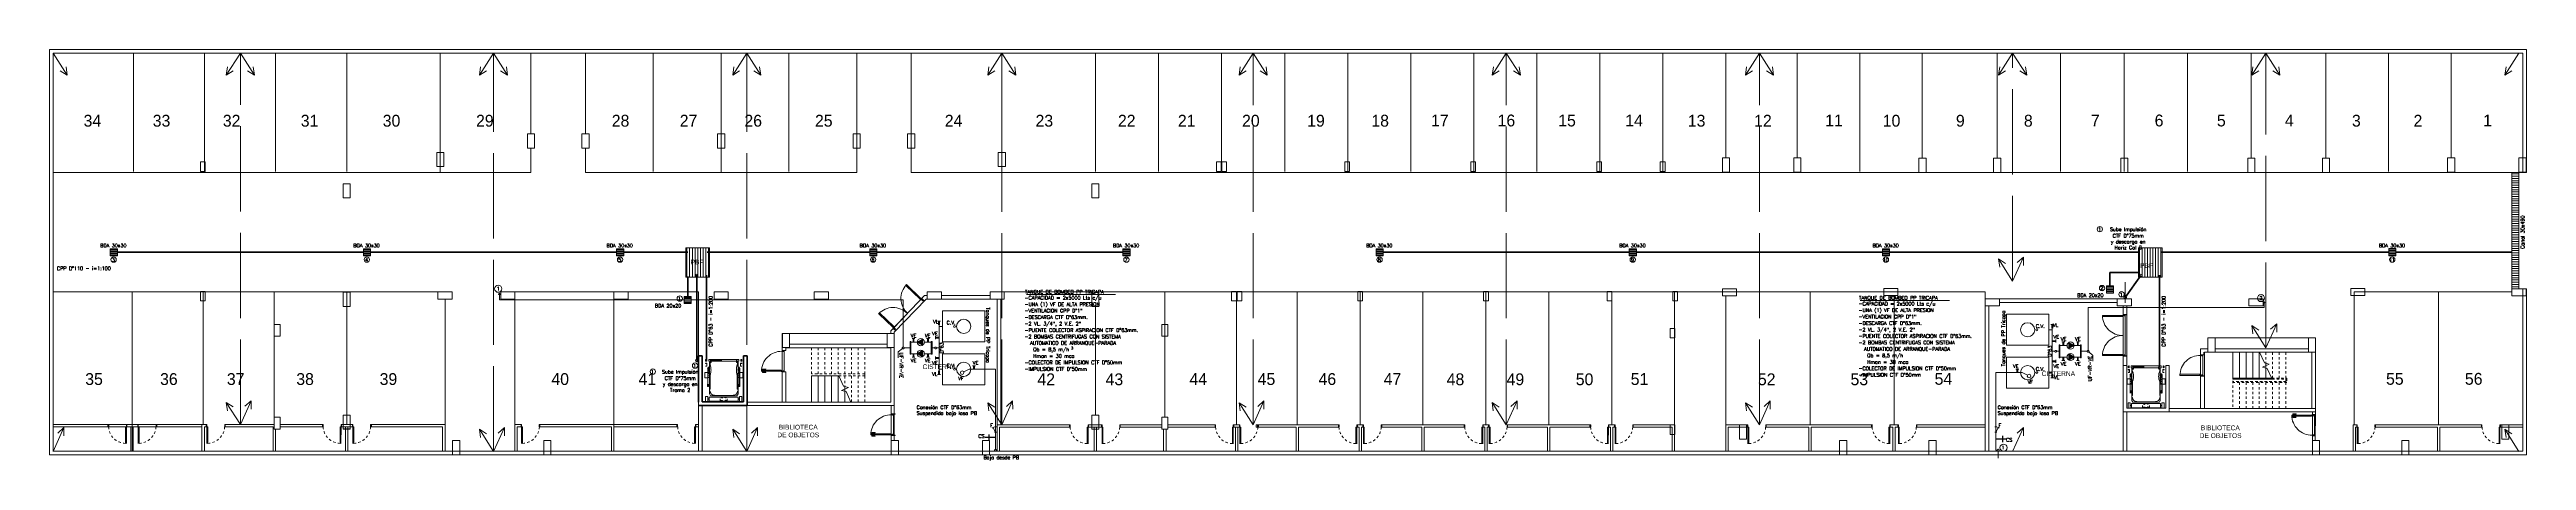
# Model space of a CAD drawing. Header units: millimetres. Extents: x 539 to 842, y -453 to -96.
# Drawn here: x 724.4 to 829, y -453.2 to -435.8 of the extents above; entities that cross this region are included whole.
import ezdxf
from ezdxf.enums import TextEntityAlignment as Align

# ---------------------------------------------------------------- set-up
doc = ezdxf.new("R2010")
doc.units = ezdxf.units.MM
doc.header["$LTSCALE"] = 0.1
for name, pattern in [('ACAD_ISO02W100', [15, 12, -3]), ('CENTER', [2.25, 1, -0.1, 0.05, -0.1, 1]), ('CONTINUA', [0]), ('DASHED', [0.7, 0.5, -0.2]), ('HIDDEN', [0.375, 0.25, -0.125]), ('HIDDEN2', [0.1875, 0.125, -0.0625]), ('Overhead', [0.003969, 0.002381, -0.001587]), ('Trazo', [0.00635, 0.003175, -0.003175])]:
    doc.linetypes.add(name, pattern=pattern)
doc.layers.get('0').update_dxf_attribs({"lineweight": 5})
for name, color, linetype, lineweight in [('00-Agua Fria', 5, 'ACAD_ISO02W100', 20), ('00-Texto AF', 7, 'Continuous', 18), ('A-AREA-IDEN', 2, 'Continuous', 5), ('A-COLS', 7, 'Continuous', 5), ('A-DETL-GENF', 7, 'Continuous', 5), ('A-DOOR', 7, 'Continuous', 5), ('A-FLOR-HRAL', 7, 'Continuous', 9), ('A-FLOR-HRAL-MBND', 7, 'Overhead', 5), ('A-WALL', 7, 'Continuous', 5), ('Agua Fria Directa - Texto', 7, 'Continuous', 18), ('C-TOPO', 7, 'Continuous', 5), ('Cotas', 7, 'Continuous', 13), ('S-STRS', 7, 'Continuous', 5), ('S-STRS-MBND', 7, 'Overhead', 5), ('Texto Diámetros', 7, 'Continuous', 25), ('Ventilaciones - Agua', 70, 'Continuous', 30)]:
    doc.layers.add(name, color=color, linetype=linetype, lineweight=lineweight)
doc.layers.add('00-Pluvial', color=40, linetype='Continuous')
doc.layers.add('Textos', color=7, linetype='Continuous')
doc.layers.add('A-DOOR-HDLN', color=5, linetype='Trazo', lineweight=5, true_color=0x0000ff)
doc.styles.add('Arial', font='arial.ttf', dxfattribs={"height": 0.245883})
doc.styles.add('Arial_2', font='arial.ttf', dxfattribs={"height": 0.2})
doc.styles.add('Instal Sanit', font='techb___.ttf', dxfattribs={"height": 0.15})
doc.styles.add('Pill Gothic 300mg Lt', font='', dxfattribs={"height": 0.186028})
doc.styles.add('Romans', font='romans.shx')
doc.styles.get('Pill Gothic 300mg Lt').set_extended_font_data('Pill Gothic 300mg Lt')

# ---------------------------------------------------------------- blocks, each defined once
blk = doc.blocks.new('g')
blk.add_lwpolyline([(1, 0), (0, 0, -0.198945), (0, 0, -0.198878), (0, 0), (0, 1, 0.414208), (0, 1, 0.414219), (0, 1, -0.000005), (0, -1, 0.000002), (0, -1, 0.999999), (0, -1), (0, 0, -0.198907), (0, 0, -0.198919), (0, 0), (1, 0)], format="xyb")
blk = doc.blocks.new('N_P_COL_200')
for points in [[(0, 24), (0, 23, 0.414214), (0, 23)], [(0, 21), (0, 22, -0.414214), (0, 23), (2, 23, -0.417709), (3, 22, 0.405583), (22, 3, -0.40989), (23, 2), (23, 0, -0.414213), (22, 0), (21, 0)], [(23, 0), (23, 0, 0.414213), (23, 0), (24, 0)]]:
    blk.add_lwpolyline(points, format="xyb")
blk.add_blockref('g', (0, 23))
at = {"rotation": 90}
blk.add_blockref('g', (23, 0), dxfattribs=at)
blk = doc.blocks.new('N_P_CANTO_RETO')
for points in [[(-3, 2, 0.382405), (-2, 3), (-2, 12, -0.382405), (-2, 12), (0, 12, -0.414213), (0, 12), (0, 11)], [(0, 12, 0.414213), (0, 13), (0, 14)]]:
    blk.add_lwpolyline(points, format="xyb")
at = {"xscale": -1}
blk.add_blockref('g', (0, 12), dxfattribs=at)
blk = doc.blocks.new('subsuelot3y4')
at = {"color": 8}
for p, q in [((724.41, -438.33), (724.41, -435.83)), ((732.67, -435.83), (724.41, -435.83)), ((732.67, -435.83), (743.14, -435.83)), ((758.59, -435.83), (743.14, -435.83)), ((733.9, -447.94), (734.15, -447.94)), ((752.11, -449.08), (752.17, -449.08)), ((752.11, -449.09), (752.11, -449.08)), ((752.17, -449.09), (752.11, -449.09)), ((752.11, -449.21), (752.11, -449.2)), ((752.11, -449.2), (752.17, -449.2)), ((752.17, -449.21), (752.11, -449.21)), ((752.17, -449.08), (752.17, -449.21)), ((752.17, -449.2), (752.17, -449.09)), ((752.2, -449.62), (752.2, -449.55)), ((752.2, -449.55), (752.21, -449.55)), ((752.2, -449.62), (752.21, -449.62)), ((752.21, -449.55), (752.21, -449.58)), ((752.21, -449.59), (752.21, -449.62)), ((752.23, -449.58), (752.22, -449.58)), ((752.23, -449.59), (752.22, -449.59)), ((752.23, -449.58), (752.23, -449.58)), ((752.23, -449.58), (752.23, -449.58)), ((752.26, -449.58), (752.23, -449.58)), ((752.23, -449.59), (752.23, -449.59)), ((752.23, -449.59), (752.23, -449.59)), ((752.26, -449.59), (752.23, -449.59)), ((752.26, -449.58), (752.26, -449.59)), ((752.26, -449.58), (752.26, -449.58)), ((752.26, -449.59), (752.26, -449.59)), ((752.29, -448.93), (752.32, -448.93)), ((752.32, -448.96), (752.32, -448.93)), ((752.32, -448.97), (752.34, -448.97)), ((752.34, -449.04), (752.34, -448.97)), ((753.41, -449.04), (753.41, -448.97)), ((753.43, -448.97), (753.41, -448.97)), ((753.47, -448.93), (753.43, -448.93)), ((753.43, -448.96), (753.43, -448.93)), ((753.49, -449.58), (753.49, -449.59)), ((753.49, -449.58), (753.52, -449.58)), ((753.49, -449.58), (753.49, -449.58)), ((753.49, -449.59), (753.49, -449.59)), ((753.49, -449.59), (753.52, -449.59)), ((753.52, -449.58), (753.54, -449.58)), ((753.52, -449.58), (753.52, -449.58)), ((753.52, -449.58), (753.52, -449.58)), ((753.52, -449.59), (753.54, -449.59)), ((753.52, -449.59), (753.52, -449.59)), ((753.52, -449.59), (753.52, -449.59)), ((753.54, -449.55), (753.54, -449.58)), ((753.54, -449.59), (753.54, -449.62)), ((753.55, -449.62), (753.55, -449.55)), ((753.55, -449.55), (753.55, -449.55)), ((753.55, -449.62), (753.55, -449.62)), ((753.64, -449.08), (753.58, -449.08)), ((753.58, -449.08), (753.58, -449.21)), ((753.58, -449.21), (753.64, -449.21)), ((753.59, -449.2), (753.59, -449.09)), ((753.59, -449.09), (753.64, -449.09)), ((753.64, -449.2), (753.59, -449.2)), ((753.64, -449.09), (753.64, -449.08)), ((753.64, -449.21), (753.64, -449.2)), ((812.17, -449.35), (812.23, -449.35)), ((812.17, -449.36), (812.17, -449.35)), ((812.22, -449.36), (812.17, -449.36)), ((812.17, -449.48), (812.17, -449.47)), ((812.17, -449.47), (812.22, -449.47)), ((812.23, -449.48), (812.17, -449.48)), ((812.22, -449.47), (812.22, -449.36)), ((812.23, -449.35), (812.23, -449.48)), ((812.34, -449.2), (812.37, -449.2)), ((812.37, -449.24), (812.37, -449.2)), ((812.38, -449.24), (812.39, -449.24)), ((812.4, -449.31), (812.4, -449.24)), ((813.46, -449.31), (813.46, -449.24)), ((813.48, -449.24), (813.47, -449.24)), ((813.52, -449.2), (813.49, -449.2)), ((813.49, -449.24), (813.49, -449.2)), ((813.69, -449.35), (813.63, -449.35)), ((813.63, -449.35), (813.63, -449.48)), ((813.63, -449.48), (813.69, -449.48)), ((813.64, -449.47), (813.64, -449.36)), ((813.64, -449.36), (813.69, -449.36)), ((813.69, -449.47), (813.64, -449.47)), ((813.69, -449.36), (813.69, -449.35)), ((813.69, -449.48), (813.69, -449.47)), ((752.21, -450.57), (752.21, -450.63)), ((752.21, -450.59), (752.21, -450.57)), ((752.21, -450.57), (752.21, -450.57)), ((752.21, -450.6), (752.21, -450.62)), ((752.21, -450.63), (752.21, -450.63)), ((752.23, -450.59), (752.22, -450.59)), ((752.23, -450.6), (752.22, -450.6)), ((752.26, -450.59), (752.23, -450.59)), ((752.23, -450.59), (752.23, -450.59)), ((752.23, -450.6), (752.23, -450.6)), ((752.26, -450.6), (752.23, -450.6)), ((752.26, -450.59), (752.26, -450.59)), ((752.26, -450.59), (752.26, -450.6)), ((752.26, -450.6), (752.26, -450.6)), ((753.49, -450.59), (753.49, -450.59)), ((753.49, -450.59), (753.52, -450.59)), ((753.49, -450.59), (753.49, -450.6)), ((753.49, -450.6), (753.52, -450.6)), ((753.49, -450.6), (753.49, -450.6)), ((753.52, -450.59), (753.52, -450.59)), ((753.52, -450.59), (753.54, -450.59)), ((753.52, -450.6), (753.52, -450.6)), ((753.52, -450.6), (753.54, -450.6)), ((753.54, -450.59), (753.54, -450.57)), ((753.54, -450.6), (753.54, -450.62)), ((753.55, -450.57), (753.55, -450.63)), ((753.55, -450.57), (753.55, -450.57)), ((753.55, -450.63), (753.55, -450.63)), ((812.26, -449.82), (812.27, -449.85)), ((812.26, -449.9), (812.26, -449.82)), ((812.26, -449.82), (812.26, -449.82)), ((812.27, -449.86), (812.26, -449.89)), ((812.26, -449.9), (812.26, -449.9)), ((812.28, -449.86), (812.27, -449.86)), ((812.28, -449.86), (812.27, -449.86)), ((812.28, -449.86), (812.29, -449.85)), ((812.28, -449.86), (812.29, -449.85)), ((812.28, -449.86), (812.29, -449.86)), ((812.28, -449.86), (812.29, -449.86)), ((812.32, -449.85), (812.29, -449.85)), ((812.32, -449.86), (812.29, -449.86)), ((812.32, -449.86), (812.32, -449.85)), ((812.32, -449.86), (812.32, -449.86)), ((812.32, -449.86), (812.32, -449.86)), ((813.54, -449.85), (813.57, -449.85)), ((813.54, -449.86), (813.54, -449.85)), ((813.54, -449.86), (813.54, -449.86)), ((813.54, -449.86), (813.54, -449.86)), ((813.54, -449.86), (813.57, -449.86)), ((813.58, -449.86), (813.57, -449.85)), ((813.58, -449.86), (813.57, -449.85)), ((813.58, -449.86), (813.57, -449.86)), ((813.58, -449.86), (813.57, -449.86)), ((813.58, -449.86), (813.59, -449.86)), ((813.58, -449.86), (813.59, -449.86)), ((813.6, -449.82), (813.59, -449.85)), ((813.59, -449.86), (813.6, -449.89)), ((813.6, -449.9), (813.6, -449.82)), ((813.6, -449.82), (813.6, -449.82)), ((813.6, -449.9), (813.6, -449.9)), ((812.26, -450.84), (812.26, -450.9)), ((812.27, -450.86), (812.26, -450.84)), ((812.26, -450.84), (812.26, -450.84)), ((812.27, -450.87), (812.26, -450.9)), ((812.26, -450.9), (812.26, -450.9)), ((812.28, -450.86), (812.27, -450.86)), ((812.28, -450.87), (812.27, -450.87)), ((812.28, -450.86), (812.29, -450.86)), ((812.28, -450.87), (812.29, -450.87)), ((812.32, -450.86), (812.29, -450.86)), ((812.32, -450.87), (812.29, -450.87)), ((812.32, -450.86), (812.32, -450.86)), ((812.32, -450.86), (812.32, -450.87)), ((812.32, -450.87), (812.32, -450.87)), ((813.54, -450.86), (813.54, -450.86)), ((813.54, -450.86), (813.57, -450.86)), ((813.54, -450.86), (813.54, -450.87)), ((813.54, -450.87), (813.57, -450.87)), ((813.54, -450.87), (813.54, -450.87)), ((813.58, -450.86), (813.57, -450.86)), ((813.58, -450.87), (813.57, -450.87)), ((813.58, -450.86), (813.59, -450.86)), ((813.58, -450.87), (813.59, -450.87)), ((813.59, -450.86), (813.6, -450.84)), ((813.59, -450.87), (813.6, -450.9)), ((813.6, -450.84), (813.6, -450.9)), ((813.6, -450.84), (813.6, -450.84)), ((813.6, -450.9), (813.6, -450.9))]:
    blk.add_line(p, q, dxfattribs=at)
at = {"color": 8, "lineweight": 5}
for p, q in [((727.96, -440.98), (727.96, -435.98)), ((730.96, -440.98), (730.96, -435.98)), ((733.96, -440.98), (733.96, -435.98)), ((736.96, -440.98), (736.96, -435.98)), ((740.91, -441.02), (740.91, -435.98)), ((744.74, -439.38), (744.74, -435.98)), ((747.04, -439.38), (747.04, -435.98)), ((749.9, -435.98), (749.9, -440.98)), ((752.77, -441.02), (752.77, -435.98)), ((755.63, -435.98), (755.63, -440.98)), ((758.49, -441.02), (758.49, -435.98)), ((760.79, -441.02), (760.79, -435.98)), ((764.62, -441.02), (764.62, -435.98)), ((768.57, -440.98), (768.57, -435.98)), ((771.23, -440.98), (771.23, -435.98)), ((773.9, -440.98), (773.9, -435.98)), ((776.56, -440.98), (776.56, -435.98)), ((779.22, -440.98), (779.22, -435.98)), ((781.88, -440.98), (781.88, -435.98)), ((784.54, -440.98), (784.54, -435.98)), ((787.2, -440.98), (787.2, -435.98)), ((789.86, -440.98), (789.86, -435.98)), ((792.52, -440.98), (792.52, -435.98)), ((795.18, -440.38), (795.18, -435.99)), ((798.2, -440.38), (798.2, -435.98)), ((800.84, -435.98), (800.84, -440.98)), ((803.48, -440.42), (803.48, -435.98)), ((806.64, -440.42), (806.64, -435.98)), ((809.32, -440.98), (809.32, -435.98)), ((812, -440.98), (812, -435.98)), ((814.68, -440.98), (814.68, -435.98)), ((817.37, -440.42), (817.37, -435.98)), ((820.52, -440.42), (820.52, -435.98)), ((823.17, -435.98), (823.17, -440.98)), ((825.81, -440.38), (825.81, -435.98)), ((744.74, -439.98), (744.74, -441.02)), ((747.04, -439.98), (747.04, -441.02)), ((724.56, -441.02), (744.74, -441.02)), ((747.04, -441.02), (758.49, -441.02)), ((760.79, -441.02), (828.84, -441.02)), ((741.11, -446.07), (724.56, -446.07)), ((727.9, -452.8), (727.9, -446.05)), ((730.9, -451.67), (730.9, -446.05)), ((733.9, -451.67), (733.9, -446.05)), ((736.96, -446.05), (736.96, -451.67)), ((744.06, -446.07), (748.24, -446.07)), ((744.06, -446.37), (744.06, -452.8)), ((748.24, -446.37), (748.24, -452.8)), ((764.12, -446.22), (762.07, -446.22)), ((764.12, -446.37), (762.07, -446.37)), ((764.42, -446.37), (764.42, -452.81)), ((764.57, -446.37), (764.57, -451.68)), ((764.72, -446.07), (771.5, -446.07)), ((771.5, -451.36), (771.5, -446.07)), ((806.14, -446.07), (771.5, -446.07)), ((774.53, -446.07), (774.53, -451.68)), ((777.09, -446.07), (777.09, -451.68)), ((779.75, -446.07), (779.75, -451.68)), ((782.4, -446.07), (782.4, -451.68)), ((785.06, -446.07), (785.06, -451.68)), ((787.71, -446.07), (787.71, -451.68)), ((790.37, -446.05), (790.37, -451.68)), ((793.02, -451.68), (793.02, -446.05)), ((795.18, -446.23), (795.19, -451.68)), ((798.74, -446.07), (798.74, -451.68)), ((806.14, -446.07), (806.14, -452.8)), ((806.74, -446.36), (811.71, -446.36)), ((806.74, -446.51), (811.71, -446.51)), ((828.37, -446.07), (821.72, -446.07)), ((821.72, -446.07), (821.72, -451.68)), ((825.28, -451.68), (825.28, -446.07)), ((768.57, -446.65), (768.57, -451.27)), ((806.29, -446.66), (806.29, -452.8)), ((811.96, -449.18), (811.96, -446.66)), ((812.11, -449.18), (812.11, -446.66)), ((759.93, -448.43), (759.93, -450.72)), ((760.08, -448.42), (760.08, -450.86)), ((755.34, -449.45), (755.34, -450.72)), ((755.5, -449.45), (755.5, -450.72)), ((753.86, -450.72), (759.93, -450.72)), ((730.85, -451.67), (730.85, -452.8)), ((744.32, -451.67), (744.06, -451.67)), ((751.81, -450.86), (751.81, -452.8)), ((751.96, -450.86), (751.96, -452.8)), ((753.86, -450.86), (760.08, -450.86)), ((759.95, -450.86), (759.95, -452.35)), ((760.08, -450.86), (760.08, -452.35)), ((785.97, -451.68), (789.45, -451.68)), ((790.25, -451.68), (790.48, -451.68)), ((802.24, -451.68), (802.24, -451.68)), ((811.96, -451.13), (811.96, -452.8)), ((812.11, -451.13), (812.11, -452.8)), ((813.77, -451.13), (820.08, -451.13)), ((813.91, -450.99), (815.23, -450.99)), ((815.23, -450.99), (820.08, -450.99)), ((819.95, -452.35), (819.95, -451.13)), ((820.08, -451.13), (820.07, -452.35)), ((727.85, -451.77), (727.85, -452.8)), ((727.95, -451.77), (727.95, -452.8)), ((730.95, -451.77), (730.95, -452.8)), ((733.85, -451.77), (733.85, -452.8)), ((733.95, -451.86), (733.95, -452.8)), ((736.91, -451.77), (736.91, -452.8)), ((737.01, -451.77), (737.01, -452.8)), ((744.16, -451.77), (744.16, -452.8)), ((744.32, -451.77), (744.16, -451.77)), ((764.52, -451.78), (764.52, -452.81)), ((768.52, -451.78), (768.52, -452.81)), ((768.62, -451.78), (768.62, -452.81)), ((771.45, -451.86), (771.45, -452.8)), ((771.55, -451.86), (771.55, -452.8)), ((821.77, -451.78), (821.82, -451.78)), ((822.62, -451.78), (825.23, -451.78)), ((825.33, -451.78), (827.09, -451.78)), ((827.89, -451.78), (828.84, -451.78))]:
    blk.add_line(p, q, dxfattribs=at)
at = {"color": 8, "linetype": 'Continuous'}
for p, q in [((752.08, -449.7), (752.08, -449.47)), ((752.08, -449.47), (752.2, -449.47)), ((752.2, -449.3), (752.2, -449.67)), ((752.2, -449.3), (752.2, -449.67)), ((752.2, -449.47), (752.2, -449.7)), ((752.2, -449.67), (752.2, -449.67)), ((752.21, -449.26), (752.21, -449.28)), ((752.21, -449.27), (752.22, -449.27)), ((752.21, -449.28), (752.25, -449.28)), ((752.21, -449.29), (752.25, -449.29)), ((752.21, -449.33), (752.23, -449.33)), ((752.21, -449.34), (752.21, -449.38)), ((752.21, -449.37), (752.21, -449.38)), ((752.21, -449.37), (752.25, -449.37)), ((752.21, -449.37), (752.25, -449.37)), ((752.21, -449.38), (752.21, -449.38)), ((752.22, -449.25), (752.25, -449.25)), ((752.22, -449.26), (752.22, -449.28)), ((752.22, -449.26), (752.25, -449.26)), ((752.22, -449.27), (752.23, -449.27)), ((752.22, -449.27), (752.23, -449.27)), ((752.22, -449.27), (752.22, -449.27)), ((752.22, -449.28), (752.22, -449.28)), ((752.22, -449.28), (752.25, -449.28)), ((752.22, -449.28), (752.25, -449.28)), ((752.22, -449.29), (752.22, -449.32)), ((752.22, -449.32), (752.23, -449.32)), ((752.22, -449.48), (752.26, -449.48)), ((752.22, -449.49), (752.22, -449.48)), ((752.26, -449.49), (752.22, -449.49)), ((752.23, -449.26), (752.23, -449.27)), ((752.23, -449.26), (752.24, -449.26)), ((752.23, -449.27), (752.23, -449.28)), ((752.23, -449.28), (752.24, -449.28)), ((752.23, -449.31), (752.23, -449.35)), ((752.24, -449.31), (752.23, -449.31)), ((752.23, -449.35), (752.24, -449.35)), ((752.24, -449.26), (752.24, -449.27)), ((752.24, -449.27), (752.24, -449.27)), ((752.24, -449.27), (752.24, -449.28)), ((752.24, -449.27), (752.24, -449.27)), ((752.24, -449.27), (752.24, -449.27)), ((752.24, -449.35), (752.24, -449.31)), ((752.24, -449.32), (752.25, -449.32)), ((752.24, -449.33), (752.25, -449.33)), ((752.24, -449.37), (752.25, -449.37)), ((752.24, -449.37), (752.24, -449.37)), ((752.24, -449.41), (752.25, -449.41)), ((752.24, -449.41), (752.25, -449.41)), ((752.24, -449.41), (752.24, -449.41)), ((752.92, -448.92), (752.25, -448.92)), ((752.25, -448.92), (752.25, -449)), ((752.25, -449), (752.92, -449)), ((752.25, -449.26), (752.25, -449.28)), ((752.25, -449.26), (752.25, -449.28)), ((752.25, -449.27), (752.25, -449.27)), ((752.25, -449.28), (752.25, -449.29)), ((752.25, -449.28), (752.25, -449.28)), ((752.25, -449.29), (752.25, -449.32)), ((752.25, -449.34), (752.25, -449.41)), ((752.25, -449.34), (752.26, -449.34)), ((752.25, -449.37), (752.25, -449.41)), ((752.25, -449.37), (752.25, -449.37)), ((752.25, -449.37), (752.25, -449.37)), ((752.25, -449.38), (752.26, -449.38)), ((752.26, -449.48), (752.26, -449.31)), ((752.26, -449.31), (752.27, -449.31)), ((752.27, -449.31), (752.27, -449.48)), ((752.27, -449.35), (752.28, -449.35)), ((752.27, -449.35), (752.27, -449.35)), ((752.27, -449.35), (752.28, -449.35)), ((752.27, -449.37), (752.27, -449.35)), ((752.27, -449.36), (752.28, -449.36)), ((752.27, -449.37), (752.28, -449.37)), ((752.27, -449.37), (752.27, -449.37)), ((752.28, -449.05), (752.32, -449)), ((752.28, -450.37), (752.28, -449.05)), ((752.28, -449.37), (752.28, -449.35)), ((752.28, -449.59), (752.3, -449.59)), ((752.33, -449.05), (752.3, -449.05)), ((752.3, -449.59), (752.3, -450.17)), ((752.32, -449), (752.92, -449)), ((752.33, -448.93), (752.79, -448.93)), ((752.33, -448.96), (752.33, -448.93)), ((752.79, -448.96), (752.33, -448.96)), ((752.35, -448.99), (752.35, -448.97)), ((752.35, -448.97), (752.58, -448.97)), ((752.58, -448.99), (752.35, -448.99)), ((752.79, -448.97), (752.58, -448.97)), ((752.58, -448.99), (752.79, -448.99)), ((752.78, -448.94), (752.69, -448.94)), ((752.69, -448.94), (752.7, -448.95)), ((752.69, -448.94), (752.7, -448.94)), ((752.69, -448.98), (752.7, -448.97)), ((752.78, -448.98), (752.69, -448.98)), ((752.69, -448.98), (752.7, -448.99)), ((752.79, -448.93), (752.79, -448.96)), ((752.79, -448.99), (752.79, -448.97)), ((752.83, -448.92), (753.51, -448.92)), ((753.43, -449), (752.83, -449)), ((753.51, -449), (752.83, -449)), ((753.48, -449.05), (753.43, -449)), ((753.43, -449.05), (753.45, -449.05)), ((753.48, -449.59), (753.45, -449.59)), ((753.45, -449.59), (753.45, -450.17)), ((753.47, -449.37), (753.47, -449.35)), ((753.48, -449.35), (753.47, -449.35)), ((753.48, -449.35), (753.47, -449.35)), ((753.48, -449.36), (753.47, -449.36)), ((753.48, -449.37), (753.47, -449.37)), ((753.48, -450.37), (753.48, -449.05)), ((753.49, -449.31), (753.48, -449.31)), ((753.48, -449.31), (753.48, -449.48)), ((753.48, -449.35), (753.48, -449.35)), ((753.48, -449.37), (753.48, -449.35)), ((753.48, -449.37), (753.48, -449.37)), ((753.49, -449.48), (753.49, -449.31)), ((753.5, -449.34), (753.49, -449.34)), ((753.5, -449.38), (753.49, -449.38)), ((753.54, -449.25), (753.5, -449.25)), ((753.5, -449.26), (753.5, -449.28)), ((753.5, -449.26), (753.5, -449.28)), ((753.54, -449.26), (753.5, -449.26)), ((753.5, -449.27), (753.5, -449.27)), ((753.54, -449.28), (753.5, -449.28)), ((753.54, -449.28), (753.5, -449.28)), ((753.54, -449.28), (753.5, -449.28)), ((753.5, -449.28), (753.5, -449.29)), ((753.5, -449.28), (753.5, -449.28)), ((753.54, -449.29), (753.5, -449.29)), ((753.5, -449.29), (753.5, -449.32)), ((753.51, -449.32), (753.5, -449.32)), ((753.51, -449.33), (753.5, -449.33)), ((753.5, -449.34), (753.5, -449.41)), ((753.54, -449.37), (753.5, -449.37)), ((753.54, -449.37), (753.5, -449.37)), ((753.5, -449.37), (753.5, -449.41)), ((753.51, -449.37), (753.5, -449.37)), ((753.5, -449.37), (753.5, -449.37)), ((753.5, -449.37), (753.5, -449.37)), ((753.51, -449.41), (753.5, -449.41)), ((753.51, -449.41), (753.5, -449.41)), ((753.53, -449.48), (753.5, -449.48)), ((753.5, -449.49), (753.53, -449.49)), ((753.51, -448.92), (753.51, -449)), ((753.51, -449.26), (753.51, -449.27)), ((753.53, -449.26), (753.51, -449.26)), ((753.51, -449.27), (753.51, -449.27)), ((753.51, -449.27), (753.51, -449.28)), ((753.51, -449.27), (753.51, -449.27)), ((753.51, -449.27), (753.51, -449.27)), ((753.53, -449.28), (753.51, -449.28)), ((753.51, -449.35), (753.51, -449.31)), ((753.51, -449.31), (753.52, -449.31)), ((753.52, -449.35), (753.51, -449.35)), ((753.51, -449.37), (753.51, -449.37)), ((753.51, -449.41), (753.51, -449.41)), ((753.52, -449.31), (753.52, -449.35)), ((753.53, -449.32), (753.52, -449.32)), ((753.54, -449.33), (753.52, -449.33)), ((753.53, -449.26), (753.53, -449.27)), ((753.53, -449.27), (753.53, -449.28)), ((753.53, -449.27), (753.53, -449.27)), ((753.53, -449.27), (753.53, -449.27)), ((753.53, -449.27), (753.53, -449.27)), ((753.53, -449.29), (753.53, -449.32)), ((753.53, -449.49), (753.53, -449.48)), ((753.54, -449.26), (753.54, -449.28)), ((753.54, -449.26), (753.54, -449.28)), ((753.54, -449.27), (753.54, -449.27)), ((753.54, -449.28), (753.54, -449.28)), ((753.54, -449.34), (753.54, -449.38)), ((753.54, -449.37), (753.54, -449.38)), ((753.54, -449.38), (753.54, -449.38)), ((753.55, -449.3), (753.55, -449.67)), ((753.56, -449.67), (753.55, -449.67)), ((753.56, -449.3), (753.56, -449.67)), ((753.68, -449.47), (753.56, -449.47)), ((753.56, -449.47), (753.56, -449.7)), ((753.68, -449.7), (753.68, -449.47)), ((812.25, -449.57), (812.25, -449.94)), ((812.26, -449.56), (812.31, -449.56)), ((812.26, -449.56), (812.31, -449.56)), ((812.26, -449.57), (812.26, -449.94)), ((812.26, -449.61), (812.26, -449.65)), ((812.26, -449.64), (812.26, -449.65)), ((812.26, -449.65), (812.26, -449.65)), ((812.27, -449.53), (812.27, -449.55)), ((812.27, -449.53), (812.27, -449.55)), ((812.27, -449.53), (812.3, -449.53)), ((812.27, -449.53), (812.3, -449.53)), ((812.27, -449.54), (812.27, -449.54)), ((812.27, -449.55), (812.27, -449.55)), ((812.27, -449.55), (812.3, -449.55)), ((812.27, -449.55), (812.3, -449.55)), ((812.27, -449.56), (812.27, -449.59)), ((812.27, -449.59), (812.28, -449.59)), ((812.27, -449.61), (812.28, -449.61)), ((812.27, -449.64), (812.3, -449.64)), ((812.27, -449.64), (812.3, -449.64)), ((812.28, -449.53), (812.28, -449.54)), ((812.28, -449.53), (812.29, -449.53)), ((812.28, -449.54), (812.28, -449.55)), ((812.28, -449.54), (812.28, -449.54)), ((812.28, -449.54), (812.28, -449.54)), ((812.28, -449.54), (812.28, -449.54)), ((812.28, -449.55), (812.29, -449.55)), ((812.28, -449.58), (812.28, -449.62)), ((812.29, -449.58), (812.28, -449.58)), ((812.28, -449.62), (812.29, -449.62)), ((812.29, -449.53), (812.29, -449.54)), ((812.29, -449.54), (812.29, -449.55)), ((812.29, -449.54), (812.3, -449.54)), ((812.29, -449.54), (812.3, -449.54)), ((812.29, -449.62), (812.29, -449.58)), ((812.29, -449.59), (812.3, -449.59)), ((812.29, -449.61), (812.3, -449.61)), ((812.97, -449.19), (812.3, -449.19)), ((812.3, -449.19), (812.3, -449.27)), ((812.3, -449.27), (812.97, -449.27)), ((812.3, -449.54), (812.3, -449.54)), ((812.31, -449.55), (812.3, -449.55)), ((812.3, -449.56), (812.3, -449.59)), ((812.3, -449.64), (812.3, -449.64)), ((812.3, -449.64), (812.31, -449.64)), ((812.3, -449.64), (812.3, -449.64)), ((812.3, -449.64), (812.3, -449.64)), ((812.31, -449.53), (812.31, -449.55)), ((812.31, -449.53), (812.31, -449.55)), ((812.31, -449.54), (812.31, -449.54)), ((812.31, -449.56), (812.31, -449.56)), ((812.31, -449.61), (812.31, -449.68)), ((812.31, -449.61), (812.32, -449.61)), ((812.31, -449.64), (812.31, -449.68)), ((812.31, -449.65), (812.32, -449.65)), ((812.32, -449.75), (812.32, -449.59)), ((812.32, -449.59), (812.32, -449.59)), ((812.32, -449.59), (812.32, -449.75)), ((812.32, -449.62), (812.33, -449.62)), ((812.32, -449.62), (812.32, -449.62)), ((812.32, -449.64), (812.32, -449.62)), ((812.32, -449.63), (812.33, -449.63)), ((812.32, -449.64), (812.33, -449.64)), ((812.32, -449.64), (812.32, -449.64)), ((812.32, -449.64), (812.33, -449.64)), ((812.33, -449.32), (812.37, -449.27)), ((812.33, -450.65), (812.33, -449.32)), ((812.33, -449.64), (812.33, -449.62)), ((812.38, -449.33), (812.35, -449.33)), ((812.37, -449.27), (812.97, -449.27)), ((812.38, -449.2), (812.84, -449.2)), ((812.38, -449.23), (812.38, -449.2)), ((812.84, -449.23), (812.38, -449.23)), ((812.4, -449.26), (812.4, -449.24)), ((812.4, -449.24), (812.63, -449.24)), ((812.63, -449.26), (812.4, -449.26)), ((812.84, -449.24), (812.63, -449.24)), ((812.63, -449.26), (812.84, -449.26)), ((812.83, -449.21), (812.74, -449.21)), ((812.74, -449.21), (812.75, -449.22)), ((812.74, -449.21), (812.75, -449.21)), ((812.74, -449.25), (812.75, -449.24)), ((812.83, -449.25), (812.74, -449.25)), ((812.74, -449.25), (812.75, -449.26)), ((812.84, -449.2), (812.84, -449.23)), ((812.84, -449.26), (812.84, -449.24)), ((812.89, -449.19), (813.56, -449.19)), ((813.49, -449.27), (812.89, -449.27)), ((813.56, -449.27), (812.89, -449.27)), ((813.48, -449.33), (813.51, -449.33)), ((813.53, -449.32), (813.49, -449.27)), ((813.53, -450.65), (813.53, -449.32)), ((813.53, -449.64), (813.53, -449.62)), ((813.54, -449.62), (813.53, -449.62)), ((813.54, -449.63), (813.53, -449.63)), ((813.54, -449.64), (813.53, -449.64)), ((813.54, -449.64), (813.53, -449.64)), ((813.54, -449.75), (813.54, -449.59)), ((813.54, -449.59), (813.54, -449.59)), ((813.54, -449.59), (813.54, -449.75)), ((813.55, -449.61), (813.54, -449.61)), ((813.54, -449.62), (813.54, -449.62)), ((813.54, -449.64), (813.54, -449.62)), ((813.54, -449.64), (813.54, -449.64)), ((813.55, -449.65), (813.54, -449.65)), ((813.55, -449.53), (813.55, -449.55)), ((813.55, -449.53), (813.55, -449.55)), ((813.59, -449.53), (813.55, -449.53)), ((813.59, -449.53), (813.55, -449.53)), ((813.55, -449.54), (813.55, -449.54)), ((813.59, -449.55), (813.55, -449.55)), ((813.59, -449.55), (813.55, -449.55)), ((813.55, -449.55), (813.55, -449.55)), ((813.6, -449.56), (813.55, -449.56)), ((813.6, -449.56), (813.55, -449.56)), ((813.55, -449.56), (813.55, -449.56)), ((813.55, -449.61), (813.55, -449.68)), ((813.55, -449.64), (813.55, -449.68)), ((813.56, -449.64), (813.55, -449.64)), ((813.56, -449.19), (813.56, -449.27)), ((813.56, -449.54), (813.56, -449.54)), ((813.57, -449.54), (813.56, -449.54)), ((813.57, -449.54), (813.56, -449.54)), ((813.56, -449.56), (813.56, -449.59)), ((813.57, -449.59), (813.56, -449.59)), ((813.57, -449.61), (813.56, -449.61)), ((813.59, -449.64), (813.56, -449.64)), ((813.59, -449.64), (813.56, -449.64)), ((813.56, -449.64), (813.56, -449.64)), ((813.56, -449.64), (813.56, -449.64)), ((813.56, -449.64), (813.56, -449.64)), ((813.57, -449.53), (813.57, -449.54)), ((813.58, -449.53), (813.57, -449.53)), ((813.57, -449.54), (813.57, -449.55)), ((813.58, -449.55), (813.57, -449.55)), ((813.57, -449.62), (813.57, -449.58)), ((813.57, -449.58), (813.58, -449.58)), ((813.58, -449.62), (813.57, -449.62)), ((813.58, -449.53), (813.58, -449.54)), ((813.58, -449.54), (813.58, -449.55)), ((813.58, -449.54), (813.58, -449.54)), ((813.58, -449.54), (813.58, -449.54)), ((813.58, -449.54), (813.58, -449.54)), ((813.58, -449.58), (813.58, -449.62)), ((813.59, -449.59), (813.58, -449.59)), ((813.59, -449.61), (813.58, -449.61)), ((813.59, -449.53), (813.59, -449.55)), ((813.59, -449.53), (813.59, -449.55)), ((813.59, -449.54), (813.59, -449.54)), ((813.59, -449.55), (813.59, -449.55)), ((813.59, -449.56), (813.59, -449.59)), ((813.6, -449.57), (813.6, -449.94)), ((813.6, -449.61), (813.6, -449.65)), ((813.6, -449.64), (813.6, -449.65)), ((813.6, -449.65), (813.6, -449.65)), ((813.61, -449.57), (813.61, -449.94)), ((752.2, -449.7), (752.08, -449.7)), ((752.11, -450.71), (752.11, -450.48)), ((752.11, -450.48), (752.21, -450.48)), ((752.21, -450.71), (752.11, -450.71)), ((752.21, -450.48), (752.21, -450.71)), ((752.26, -450.68), (752.26, -450.51)), ((752.26, -450.51), (752.92, -450.51)), ((752.92, -450.68), (752.26, -450.68)), ((752.3, -450.17), (752.28, -450.17)), ((752.32, -450.46), (752.28, -450.37)), ((752.92, -450.46), (752.32, -450.46)), ((752.48, -450.46), (752.48, -450.44)), ((752.48, -450.44), (752.92, -450.44)), ((753.28, -450.44), (752.83, -450.44)), ((752.83, -450.46), (753.43, -450.46)), ((753.49, -450.51), (752.83, -450.51)), ((752.83, -450.68), (753.49, -450.68)), ((753.28, -450.46), (753.28, -450.44)), ((753.43, -450.46), (753.48, -450.37)), ((753.45, -450.17), (753.48, -450.17)), ((753.49, -450.68), (753.49, -450.51)), ((753.64, -450.48), (753.55, -450.48)), ((753.55, -450.48), (753.55, -450.71)), ((753.55, -450.71), (753.64, -450.71)), ((753.56, -449.7), (753.68, -449.7)), ((753.64, -450.71), (753.64, -450.48)), ((812.13, -449.97), (812.13, -449.74)), ((812.13, -449.74), (812.25, -449.74)), ((812.25, -449.97), (812.13, -449.97)), ((812.25, -449.74), (812.25, -449.97)), ((812.25, -449.94), (812.26, -449.94)), ((812.28, -449.76), (812.31, -449.76)), ((812.31, -449.76), (812.28, -449.76)), ((812.28, -449.76), (812.28, -449.76)), ((812.3, -449.68), (812.3, -449.68)), ((812.3, -449.68), (812.3, -449.68)), ((812.3, -449.68), (812.3, -449.68)), ((812.33, -449.86), (812.35, -449.86)), ((812.35, -450.44), (812.33, -450.44)), ((812.37, -450.73), (812.33, -450.65)), ((812.35, -449.86), (812.35, -450.44)), ((812.53, -450.73), (812.53, -450.71)), ((812.53, -450.71), (812.97, -450.71)), ((813.33, -450.71), (812.89, -450.71)), ((813.33, -450.73), (813.33, -450.71)), ((813.49, -450.73), (813.53, -450.65)), ((813.53, -449.86), (813.51, -449.86)), ((813.51, -449.86), (813.51, -450.44)), ((813.51, -450.44), (813.53, -450.44)), ((813.58, -449.76), (813.55, -449.76)), ((813.55, -449.76), (813.58, -449.76)), ((813.56, -449.68), (813.56, -449.68)), ((813.56, -449.68), (813.56, -449.68)), ((813.56, -449.68), (813.56, -449.68)), ((813.58, -449.76), (813.58, -449.76)), ((813.61, -449.94), (813.6, -449.94)), ((813.73, -449.74), (813.61, -449.74)), ((813.61, -449.74), (813.61, -449.97)), ((813.61, -449.97), (813.73, -449.97)), ((813.73, -449.97), (813.73, -449.74)), ((812.17, -450.98), (812.17, -450.75)), ((812.17, -450.75), (812.26, -450.75)), ((812.26, -450.98), (812.17, -450.98)), ((812.26, -450.75), (812.26, -450.98)), ((812.32, -450.96), (812.32, -450.78)), ((812.32, -450.78), (812.97, -450.78)), ((812.97, -450.96), (812.32, -450.96)), ((812.97, -450.73), (812.37, -450.73)), ((812.89, -450.73), (813.49, -450.73)), ((813.54, -450.78), (812.89, -450.78)), ((812.89, -450.96), (813.54, -450.96)), ((813.54, -450.96), (813.54, -450.78)), ((813.69, -450.75), (813.6, -450.75)), ((813.6, -450.75), (813.6, -450.98)), ((813.6, -450.98), (813.69, -450.98)), ((813.69, -450.98), (813.69, -450.75))]:
    blk.add_line(p, q, dxfattribs=at)
at = {"color": 8, "linetype": 'HIDDEN'}
for p, q in [((752.11, -448.99), (752.16, -448.92)), ((752.11, -448.93), (752.16, -449)), ((753.64, -448.99), (753.6, -448.92)), ((753.64, -448.93), (753.6, -449)), ((812.17, -449.26), (812.21, -449.19)), ((812.17, -449.2), (812.21, -449.27)), ((813.69, -449.26), (813.65, -449.19)), ((813.69, -449.2), (813.65, -449.27))]:
    blk.add_line(p, q, dxfattribs=at)
at = {"color": 8, "linetype": 'CENTER'}
for p, q in [((752.22, -449.27), (752.25, -449.27)), ((752.24, -449.36), (752.28, -449.36)), ((753.51, -449.36), (753.47, -449.36)), ((753.54, -449.27), (753.5, -449.27)), ((812.27, -449.54), (812.3, -449.54)), ((812.29, -449.63), (812.34, -449.63)), ((813.57, -449.63), (813.52, -449.63)), ((813.59, -449.54), (813.55, -449.54))]:
    blk.add_line(p, q, dxfattribs=at)
at = {"color": 8, "linetype": 'DASHED'}
for p, q in [((752.24, -449.35), (752.25, -449.35)), ((752.24, -449.35), (752.25, -449.35)), ((752.24, -449.35), (752.24, -449.37)), ((752.24, -449.36), (752.25, -449.36)), ((752.25, -449.35), (752.25, -449.37)), ((752.25, -449.35), (752.25, -449.35)), ((752.25, -449.37), (752.25, -449.37)), ((753.51, -449.35), (753.5, -449.35)), ((753.51, -449.35), (753.5, -449.35)), ((753.5, -449.35), (753.5, -449.37)), ((753.5, -449.35), (753.5, -449.35)), ((753.51, -449.36), (753.5, -449.36)), ((753.5, -449.37), (753.5, -449.37)), ((753.51, -449.35), (753.51, -449.37)), ((812.3, -449.62), (812.3, -449.62)), ((812.3, -449.62), (812.3, -449.64)), ((812.3, -449.62), (812.3, -449.64)), ((812.3, -449.62), (812.31, -449.62)), ((812.3, -449.63), (812.3, -449.63)), ((812.3, -449.64), (812.3, -449.64)), ((812.31, -449.64), (812.31, -449.64)), ((813.56, -449.62), (813.55, -449.62)), ((813.55, -449.64), (813.55, -449.64)), ((813.56, -449.62), (813.56, -449.62)), ((813.56, -449.62), (813.56, -449.64)), ((813.56, -449.62), (813.56, -449.64)), ((813.56, -449.63), (813.56, -449.63)), ((813.56, -449.64), (813.56, -449.64))]:
    blk.add_line(p, q, dxfattribs=at)
at = {"color": 8, "linetype": 'HIDDEN2', "ltscale": 0.5}
for p, q in [((752.73, -450.68), (752.73, -450.51)), ((752.73, -450.51), (752.75, -450.51)), ((752.75, -450.68), (752.73, -450.68)), ((752.75, -450.51), (752.75, -450.53)), ((752.75, -450.53), (752.82, -450.53)), ((752.82, -450.66), (752.75, -450.66)), ((752.75, -450.66), (752.75, -450.68)), ((753, -450.53), (752.93, -450.53)), ((752.93, -450.66), (753, -450.66)), ((753.02, -450.51), (753, -450.51)), ((753, -450.51), (753, -450.53)), ((753, -450.66), (753, -450.68)), ((753, -450.68), (753.02, -450.68)), ((753.02, -450.68), (753.02, -450.51)), ((812.78, -450.96), (812.78, -450.78)), ((812.78, -450.78), (812.8, -450.78)), ((812.8, -450.96), (812.78, -450.96)), ((812.8, -450.78), (812.8, -450.8)), ((812.8, -450.8), (812.88, -450.8)), ((812.88, -450.94), (812.8, -450.94)), ((812.8, -450.94), (812.8, -450.96)), ((813.06, -450.8), (812.98, -450.8)), ((812.98, -450.94), (813.06, -450.94)), ((813.08, -450.78), (813.06, -450.78)), ((813.06, -450.78), (813.06, -450.8)), ((813.06, -450.94), (813.06, -450.96)), ((813.06, -450.96), (813.08, -450.96)), ((813.08, -450.96), (813.08, -450.78))]:
    blk.add_line(p, q, dxfattribs=at)
at = {"color": 8}
for points in [[(752.16, -448.92), (752.16, -449), (752.11, -448.99), (752.11, -448.93)], [(753.6, -448.92), (753.6, -449), (753.64, -448.99), (753.64, -448.93)], [(812.21, -449.19), (812.21, -449.27), (812.17, -449.26), (812.17, -449.2)], [(813.65, -449.19), (813.65, -449.27), (813.69, -449.26), (813.69, -449.2)], [(752.23, -449.97), (752.23, -449.97), (752.23, -450.07), (752.23, -450.07)], [(753.52, -449.97), (753.52, -449.97), (753.52, -450.07), (753.52, -450.07)], [(812.29, -450.24), (812.28, -450.24), (812.28, -450.34), (812.29, -450.34)], [(813.57, -450.24), (813.58, -450.24), (813.58, -450.34), (813.57, -450.34)]]:
    blk.add_lwpolyline(points, close=True, dxfattribs=at)
for points in [[(752.2, -449.97), (752.19, -449.97), (752.19, -450.07), (752.2, -450.07), (752.2, -449.48), (752.2, -449.48), (752.2, -450.07), (752.21, -450.07), (752.21, -449.97), (752.2, -449.97)], [(753.56, -449.97), (753.56, -449.97), (753.56, -450.07), (753.56, -450.07), (753.56, -449.48), (753.55, -449.48), (753.55, -450.07), (753.55, -450.07), (753.55, -449.97), (753.55, -449.97)], [(752.19, -449.98), (752.19, -449.98), (752.19, -449.98), (752.19, -449.98)], [(752.19, -450.02), (752.19, -450.02), (752.19, -450.02), (752.19, -450.02)], [(752.19, -450.05), (752.19, -450.05), (752.19, -450.06), (752.19, -450.06)], [(752.2, -449.98), (752.2, -449.98)], [(752.2, -449.98), (752.2, -449.98)], [(752.2, -450.02), (752.2, -450.02)], [(752.2, -450.02), (752.2, -450.02)], [(752.2, -450.05), (752.2, -450.05)], [(752.2, -450.06), (752.2, -450.06)], [(752.23, -449.98), (752.21, -449.98)], [(752.21, -449.98), (752.23, -449.98)], [(752.23, -450.02), (752.21, -450.02)], [(752.21, -450.02), (752.23, -450.02)], [(752.23, -450.05), (752.21, -450.05)], [(752.21, -450.06), (752.23, -450.06)], [(752.24, -449.98), (752.23, -449.98)], [(752.23, -449.98), (752.24, -449.98), (752.24, -449.98)], [(752.24, -450.02), (752.23, -450.02)], [(752.23, -450.02), (752.24, -450.02), (752.24, -450.02)], [(752.23, -450.06), (752.24, -450.06), (752.24, -450.05)], [(752.24, -450.05), (752.23, -450.05)], [(753.52, -449.98), (753.55, -449.98)], [(753.55, -449.98), (753.52, -449.98)], [(753.52, -449.98), (753.52, -449.98)], [(753.52, -449.98), (753.52, -449.98), (753.52, -449.98)], [(753.52, -450.02), (753.55, -450.02)], [(753.55, -450.02), (753.52, -450.02)], [(753.52, -450.02), (753.52, -450.02)], [(753.52, -450.02), (753.52, -450.02), (753.52, -450.02)], [(753.52, -450.05), (753.55, -450.05)], [(753.52, -450.06), (753.52, -450.06), (753.52, -450.05)], [(753.52, -450.05), (753.52, -450.05)], [(753.55, -450.06), (753.52, -450.06)], [(753.55, -449.98), (753.56, -449.98)], [(753.56, -449.98), (753.55, -449.98)], [(753.55, -450.02), (753.56, -450.02)], [(753.56, -450.02), (753.55, -450.02)], [(753.55, -450.05), (753.56, -450.05)], [(753.56, -450.06), (753.55, -450.06)], [(753.56, -449.98), (753.56, -449.98), (753.56, -449.98), (753.56, -449.98)], [(753.56, -450.02), (753.56, -450.02), (753.56, -450.02), (753.56, -450.02)], [(753.56, -450.05), (753.56, -450.05), (753.56, -450.06), (753.56, -450.06)], [(812.25, -450.25), (812.24, -450.25), (812.24, -450.25), (812.25, -450.25)], [(812.25, -450.29), (812.24, -450.29), (812.24, -450.29), (812.25, -450.29)], [(812.25, -450.33), (812.24, -450.33), (812.24, -450.33), (812.25, -450.33)], [(812.25, -450.24), (812.25, -450.24), (812.25, -450.34), (812.25, -450.34), (812.25, -449.75), (812.26, -449.75), (812.26, -450.34), (812.26, -450.34), (812.26, -450.24), (812.26, -450.24)], [(812.26, -450.25), (812.25, -450.25)], [(812.25, -450.25), (812.26, -450.25)], [(812.26, -450.29), (812.25, -450.29)], [(812.25, -450.29), (812.26, -450.29)], [(812.25, -450.33), (812.26, -450.33)], [(812.26, -450.33), (812.25, -450.33)], [(812.28, -450.25), (812.26, -450.25)], [(812.26, -450.25), (812.28, -450.25)], [(812.28, -450.29), (812.26, -450.29)], [(812.26, -450.29), (812.28, -450.29)], [(812.26, -450.33), (812.28, -450.33)], [(812.28, -450.33), (812.26, -450.33)], [(812.29, -450.25), (812.29, -450.25)], [(812.29, -450.25), (812.29, -450.25), (812.29, -450.25)], [(812.29, -450.29), (812.29, -450.29)], [(812.29, -450.29), (812.29, -450.29), (812.29, -450.29)], [(812.29, -450.33), (812.29, -450.33), (812.29, -450.33)], [(812.29, -450.33), (812.29, -450.33)], [(813.57, -450.25), (813.57, -450.25)], [(813.57, -450.25), (813.57, -450.25), (813.57, -450.25)], [(813.57, -450.29), (813.57, -450.29)], [(813.57, -450.29), (813.57, -450.29), (813.57, -450.29)], [(813.57, -450.33), (813.57, -450.33), (813.57, -450.33)], [(813.57, -450.33), (813.57, -450.33)], [(813.58, -450.25), (813.6, -450.25)], [(813.6, -450.25), (813.58, -450.25)], [(813.58, -450.29), (813.6, -450.29)], [(813.6, -450.29), (813.58, -450.29)], [(813.6, -450.33), (813.58, -450.33)], [(813.58, -450.33), (813.6, -450.33)], [(813.61, -450.24), (813.61, -450.24), (813.61, -450.34), (813.61, -450.34), (813.61, -449.75), (813.6, -449.75), (813.6, -450.34), (813.6, -450.34), (813.6, -450.24), (813.6, -450.24)], [(813.6, -450.25), (813.61, -450.25)], [(813.61, -450.25), (813.6, -450.25)], [(813.6, -450.29), (813.61, -450.29)], [(813.61, -450.29), (813.6, -450.29)], [(813.61, -450.33), (813.6, -450.33)], [(813.6, -450.33), (813.61, -450.33)], [(813.61, -450.25), (813.62, -450.25), (813.62, -450.25), (813.61, -450.25)], [(813.61, -450.29), (813.62, -450.29), (813.62, -450.29), (813.61, -450.29)], [(813.61, -450.33), (813.62, -450.33), (813.62, -450.33), (813.61, -450.33)]]:
    blk.add_lwpolyline(points, dxfattribs=at)
for points in [[(752.23, -449.65), (752.23, -449.65), (752.23, -449.68, 0.414213), (752.23, -449.69), (752.27, -449.69, 0.414214), (752.27, -449.68), (752.27, -449.5, 0.414214), (752.27, -449.49), (752.23, -449.49, 0.414214), (752.23, -449.5), (752.23, -449.53), (752.23, -449.53), (752.23, -449.5, -0.41421), (752.23, -449.49), (752.27, -449.49, -0.414217), (752.27, -449.5), (752.27, -449.68, -0.414213), (752.27, -449.68), (752.23, -449.68, -0.414218), (752.23, -449.68), (752.23, -449.65)], [(752.27, -449.21), (752.32, -449.21, 0.498137), (752.32, -449.21, 0.014075), (752.31, -449.18, 0.014078), (752.3, -449.14, 0.303961), (752.3, -449.14), (752.28, -449.14, 0.414205), (752.28, -449.15), (752.28, -449.15)], [(752.29, -449.21), (752.27, -449.21, 0.415832), (752.27, -449.21), (752.27, -449.52, 0.414217), (752.27, -449.52), (752.29, -449.52)], [(752.27, -449.52), (752.32, -449.52, -0.498137), (752.32, -449.52, -0.014075), (752.31, -449.56, -0.014078), (752.3, -449.59, -0.303961), (752.3, -449.59), (752.28, -449.59, -0.414205), (752.28, -449.58), (752.28, -449.58)], [(752.28, -449.59, 0.414205), (752.28, -449.59), (752.28, -449.6)], [(752.3, -449.52), (752.32, -449.52, 0.337311), (752.32, -449.52, 0.067471), (752.34, -449.37, 0.067485), (752.32, -449.21, 0.337302), (752.32, -449.21), (752.3, -449.21)], [(753.46, -449.52), (753.43, -449.52, -0.337311), (753.43, -449.52, -0.067471), (753.41, -449.37, -0.067485), (753.43, -449.21, -0.337302), (753.43, -449.21), (753.46, -449.21)], [(753.48, -449.21), (753.44, -449.21, -0.498137), (753.43, -449.21, -0.014075), (753.44, -449.18, -0.014078), (753.45, -449.14, -0.303961), (753.46, -449.14), (753.47, -449.14, -0.414205), (753.48, -449.15), (753.48, -449.15)], [(753.48, -449.52), (753.44, -449.52, 0.498137), (753.43, -449.52, 0.014075), (753.44, -449.56, 0.014078), (753.45, -449.59, 0.303961), (753.46, -449.59), (753.47, -449.59, 0.414205), (753.48, -449.58), (753.48, -449.58)], [(753.46, -449.21), (753.48, -449.21, -0.415832), (753.48, -449.21), (753.48, -449.52, -0.414217), (753.48, -449.52), (753.46, -449.52)], [(753.47, -449.59, -0.414205), (753.48, -449.59), (753.48, -449.6)], [(753.53, -449.65), (753.53, -449.65), (753.53, -449.68, -0.414213), (753.52, -449.69), (753.49, -449.69, -0.414214), (753.48, -449.68), (753.48, -449.5, -0.414214), (753.49, -449.49), (753.52, -449.49, -0.414214), (753.53, -449.5), (753.53, -449.53), (753.53, -449.53), (753.53, -449.5, 0.41421), (753.52, -449.49), (753.49, -449.49, 0.414217), (753.48, -449.5), (753.48, -449.68, 0.414213), (753.49, -449.68), (753.52, -449.68, 0.414218), (753.53, -449.68), (753.53, -449.65)], [(812.33, -449.48), (812.37, -449.48, 0.498137), (812.37, -449.48, 0.014075), (812.36, -449.45, 0.014078), (812.35, -449.42, 0.303961), (812.35, -449.41), (812.33, -449.41, 0.414205), (812.33, -449.42), (812.33, -449.43)], [(812.35, -449.48), (812.33, -449.48, 0.415832), (812.33, -449.48), (812.33, -449.79, 0.414217), (812.33, -449.79), (812.35, -449.79)], [(812.35, -449.79), (812.37, -449.79, 0.337311), (812.38, -449.79, 0.067471), (812.4, -449.64, 0.067485), (812.38, -449.48, 0.337302), (812.37, -449.48), (812.35, -449.48)], [(813.51, -449.79), (813.49, -449.79, -0.337311), (813.48, -449.79, -0.067471), (813.46, -449.64, -0.067485), (813.48, -449.48, -0.337302), (813.49, -449.48), (813.51, -449.48)], [(813.53, -449.48), (813.49, -449.48, -0.498137), (813.49, -449.48, -0.014075), (813.5, -449.45, -0.014078), (813.51, -449.42, -0.303961), (813.51, -449.41), (813.53, -449.41, -0.414205), (813.53, -449.42), (813.53, -449.43)], [(813.51, -449.48), (813.53, -449.48, -0.415832), (813.53, -449.48), (813.53, -449.79, -0.414217), (813.53, -449.79), (813.51, -449.79)], [(812.28, -449.92), (812.28, -449.92), (812.28, -449.95, 0.414213), (812.28, -449.96), (812.32, -449.96, 0.414214), (812.32, -449.95), (812.32, -449.77, 0.414214), (812.32, -449.76), (812.28, -449.76, 0.414214), (812.28, -449.77), (812.28, -449.8), (812.28, -449.8), (812.28, -449.77, -0.41421), (812.28, -449.76), (812.32, -449.76, -0.414217), (812.32, -449.77), (812.32, -449.95, -0.414213), (812.32, -449.95), (812.28, -449.95, -0.414218), (812.28, -449.95), (812.28, -449.92)], [(812.33, -449.79), (812.37, -449.79, -0.498137), (812.37, -449.8, -0.014075), (812.36, -449.83, -0.014078), (812.35, -449.86, -0.303961), (812.35, -449.86), (812.33, -449.86, -0.414205), (812.33, -449.86), (812.33, -449.85)], [(812.33, -449.86, 0.414205), (812.33, -449.86), (812.33, -449.87)], [(813.53, -449.79), (813.49, -449.79, 0.498137), (813.49, -449.8, 0.014075), (813.5, -449.83, 0.014078), (813.51, -449.86, 0.303961), (813.51, -449.86), (813.53, -449.86, 0.414205), (813.53, -449.86), (813.53, -449.85)], [(813.53, -449.86, -0.414205), (813.53, -449.86), (813.53, -449.87)], [(813.58, -449.92), (813.58, -449.92), (813.58, -449.95, -0.414213), (813.58, -449.96), (813.54, -449.96, -0.414214), (813.54, -449.95), (813.54, -449.77, -0.414214), (813.54, -449.76), (813.58, -449.76, -0.414214), (813.58, -449.77), (813.58, -449.8), (813.58, -449.8), (813.58, -449.77, 0.41421), (813.58, -449.76), (813.54, -449.76, 0.414217), (813.54, -449.77), (813.54, -449.95, 0.414213), (813.54, -449.95), (813.58, -449.95, 0.414218), (813.58, -449.95), (813.58, -449.92)]]:
    blk.add_lwpolyline(points, format="xyb", dxfattribs=at)
at = {"color": 8, "linetype": 'Continuous'}
for centre, radius, start, end in [((752.21, -449.3), 0.0113, 90, 180), ((752.21, -449.3), 0.00564, 90, 180), ((752.22, -449.26), 0.0024, 90, 180), ((752.22, -449.28), 0.0024, 180, 270), ((752.21, -449.34), 0.00267, 90, 180), ((752.21, -449.37), 0.00133, 90, 180), ((752.21, -449.37), 0.00267, 90, 180), ((752.22, -449.26), 0.00133, 90, 180), ((752.22, -449.28), 0.00133, 180, 270), ((752.25, -449.26), 0.0024, 360, 90), ((752.25, -449.26), 0.00133, 360, 90), ((752.25, -449.28), 0.00133, 270, 360), ((752.25, -449.28), 0.0024, 270, 360), ((752.25, -449.34), 0.00267, 360, 90), ((752.25, -449.37), 0.00133, 360, 90), ((752.25, -449.37), 0.00267, 360, 90), ((752.25, -449.41), 0.00133, 270, 360), ((752.25, -449.41), 0.00267, 270, 360), ((752.26, -449.48), 0.00564, 270.0004, 0.0004), ((752.26, -449.48), 0.0107, 270, 0), ((752.28, -449.35), 0.00444, 154.6142, 214.8398), ((752.29, -449.36), 0.0219, 164.422, 192.6632), ((752.28, -449.37), 0.00444, 151.8617, 211.8973), ((752.26, -449.36), 0.0219, 347.3368, 15.5781), ((752.28, -449.35), 0.00444, 325.1602, 25.3857), ((752.28, -449.37), 0.00444, 328.1027, 28.1383), ((753.5, -449.36), 0.0219, 164.4219, 192.6632), ((753.48, -449.35), 0.00444, 154.6143, 214.8398), ((753.48, -449.37), 0.00444, 151.8617, 211.8973), ((753.48, -449.35), 0.00444, 325.1602, 25.3858), ((753.46, -449.36), 0.0219, 347.3368, 15.578), ((753.48, -449.37), 0.00444, 328.1027, 28.1383), ((753.5, -449.48), 0.0107, 180, 270), ((753.5, -449.48), 0.00564, 179.9996, 269.9996), ((753.5, -449.26), 0.0024, 90, 180), ((753.5, -449.26), 0.00133, 90, 180), ((753.5, -449.28), 0.00133, 180, 270), ((753.5, -449.28), 0.0024, 180, 270), ((753.5, -449.34), 0.00267, 90, 180), ((753.5, -449.37), 0.00133, 90, 180), ((753.5, -449.37), 0.00267, 90, 180), ((753.5, -449.41), 0.00133, 180, 270), ((753.5, -449.41), 0.00267, 180, 270), ((753.54, -449.26), 0.0024, 0, 90), ((753.54, -449.26), 0.00133, 0, 90), ((753.54, -449.28), 0.0024, 270, 0), ((753.54, -449.28), 0.00133, 270, 0), ((753.54, -449.3), 0.0113, 0, 90), ((753.54, -449.3), 0.00564, 0, 90), ((753.54, -449.34), 0.00267, 0, 90), ((753.54, -449.37), 0.00133, 0, 90), ((753.54, -449.37), 0.00267, 0, 90), ((812.26, -449.57), 0.0113, 90, 180), ((812.26, -449.57), 0.00564, 90, 180), ((812.27, -449.61), 0.00267, 90, 180), ((812.27, -449.64), 0.00133, 90, 180), ((812.27, -449.64), 0.00267, 90, 180), ((812.27, -449.53), 0.00133, 90, 180), ((812.27, -449.53), 0.0024, 90, 180), ((812.27, -449.55), 0.0024, 180, 270), ((812.27, -449.55), 0.00133, 180, 270), ((812.3, -449.53), 0.00133, 360, 90), ((812.3, -449.53), 0.0024, 360, 90), ((812.3, -449.55), 0.00133, 270, 360), ((812.3, -449.55), 0.0024, 270, 360), ((812.3, -449.61), 0.00267, 360, 90), ((812.3, -449.64), 0.00133, 360, 90), ((812.3, -449.64), 0.00267, 360, 90), ((812.33, -449.62), 0.00444, 154.6142, 214.8398), ((812.35, -449.63), 0.0219, 164.422, 192.6632), ((812.33, -449.64), 0.00444, 151.8617, 211.8973), ((812.33, -449.62), 0.00444, 325.1602, 25.3857), ((812.31, -449.63), 0.0219, 347.3368, 15.5781), ((812.33, -449.64), 0.00444, 328.1027, 28.1383), ((813.53, -449.62), 0.00444, 154.6143, 214.8398), ((813.55, -449.63), 0.0219, 164.4219, 192.6632), ((813.53, -449.64), 0.00444, 151.8617, 211.8973), ((813.53, -449.62), 0.00444, 325.1602, 25.3858), ((813.51, -449.63), 0.0219, 347.3368, 15.578), ((813.53, -449.64), 0.00444, 328.1027, 28.1383), ((813.55, -449.53), 0.00133, 90, 180), ((813.55, -449.53), 0.0024, 90, 180), ((813.55, -449.55), 0.00133, 180, 270), ((813.55, -449.55), 0.0024, 180, 270), ((813.56, -449.61), 0.00267, 90, 180), ((813.56, -449.64), 0.00133, 90, 180), ((813.56, -449.64), 0.00267, 90, 180), ((813.59, -449.53), 0.00133, 0, 90), ((813.59, -449.53), 0.0024, 0, 90), ((813.59, -449.55), 0.0024, 270, 0), ((813.59, -449.55), 0.00133, 270, 0), ((813.59, -449.61), 0.00267, 0, 90), ((813.59, -449.64), 0.00133, 0, 90), ((813.59, -449.64), 0.00267, 0, 90), ((813.6, -449.57), 0.0113, 0, 90), ((813.6, -449.57), 0.00564, 0, 90), ((812.3, -449.68), 0.00133, 270, 360), ((812.3, -449.68), 0.00267, 270, 360), ((812.31, -449.75), 0.00564, 270.0004, 0.0004), ((812.31, -449.75), 0.0107, 270, 0), ((813.55, -449.75), 0.00564, 179.9996, 269.9996), ((813.55, -449.75), 0.0107, 180, 270), ((813.56, -449.68), 0.00133, 180, 270), ((813.56, -449.68), 0.00267, 180, 270)]:
    blk.add_arc(centre, radius, start, end, dxfattribs=at)
at = {"color": 8}
for centre, radius, start, end in [((752.21, -449.55), 0.00282, 4.9483, 89.9945), ((752.22, -449.58), 0.00267, 185.4586, 270.0006), ((752.22, -449.59), 0.00267, 89.9994, 174.5414), ((752.21, -449.62), 0.00282, 270.0055, 355.0517), ((752.32, -448.93), 0.00267, 360, 90), ((752.32, -448.96), 0.00133, 180, 270), ((752.33, -449.04), 0.0178, 270, 0), ((752.33, -449.04), 0.0178, 270, 0), ((752.34, -448.97), 0.00267, 360, 90), ((753.41, -448.97), 0.00267, 90, 180), ((753.43, -449.04), 0.0178, 180, 270), ((753.43, -449.04), 0.0178, 180, 270), ((753.43, -448.93), 0.00267, 90, 180), ((753.43, -448.96), 0.00133, 270, 0), ((753.55, -449.55), 0.00282, 90.0055, 175.0517), ((753.54, -449.58), 0.00267, 269.9994, 354.5414), ((753.54, -449.59), 0.00267, 5.4586, 90.0006), ((753.55, -449.62), 0.00282, 184.9483, 269.9945), ((812.37, -449.2), 0.00267, 360, 90), ((812.38, -449.24), 0.00133, 180, 270), ((812.38, -449.31), 0.0178, 270, 0), ((812.38, -449.31), 0.0178, 270, 0), ((812.39, -449.24), 0.00267, 360, 90), ((813.47, -449.24), 0.00267, 90, 180), ((813.48, -449.31), 0.0178, 180, 270), ((813.48, -449.31), 0.0178, 180, 270), ((813.48, -449.24), 0.00133, 270, 0), ((813.49, -449.2), 0.00267, 90, 180), ((752.21, -450.57), 0.00282, 4.9483, 89.9945), ((752.22, -450.59), 0.00282, 184.9482, 269.9945), ((752.22, -450.6), 0.00282, 90.0055, 175.0518), ((752.21, -450.62), 0.00282, 270.0055, 355.0517), ((753.55, -450.57), 0.00282, 90.0055, 175.0517), ((753.54, -450.59), 0.00282, 270.0055, 355.0518), ((753.54, -450.6), 0.00282, 4.9482, 89.9945), ((753.55, -450.62), 0.00282, 184.9483, 269.9945), ((812.26, -449.83), 0.00282, 4.9483, 89.9945), ((812.26, -449.89), 0.00282, 270.0055, 355.0517), ((812.27, -449.85), 0.00267, 185.4586, 270.0006), ((812.27, -449.86), 0.00267, 89.9994, 174.5414), ((813.59, -449.85), 0.00267, 269.9994, 354.5414), ((813.59, -449.86), 0.00267, 5.4586, 90.0006), ((813.6, -449.83), 0.00282, 90.0055, 175.0517), ((813.6, -449.89), 0.00282, 184.9483, 269.9945), ((812.26, -450.84), 0.00282, 4.9483, 89.9945), ((812.26, -450.9), 0.00282, 270.0055, 355.0517), ((812.27, -450.86), 0.00282, 184.9482, 269.9945), ((812.27, -450.87), 0.00282, 90.0055, 175.0518), ((813.59, -450.86), 0.00282, 270.0055, 355.0518), ((813.59, -450.87), 0.00282, 4.9482, 89.9945), ((813.6, -450.84), 0.00282, 90.0055, 175.0517), ((813.6, -450.9), 0.00282, 184.9483, 269.9945)]:
    blk.add_arc(centre, radius, start, end, dxfattribs=at)
at = {"color": 8, "linetype": 'HIDDEN2', "ltscale": 0.5}
for centre, start, end in [((752.88, -450.6), 90, 270), ((752.88, -450.6), 270, 90), ((812.93, -450.87), 90, 270), ((812.93, -450.87), 270, 90)]:
    blk.add_arc(centre, 0.0874, start, end, dxfattribs=at)
at = {"layer": 'A-COLS', "color": 8, "lineweight": 5}
for p, q in [((741.06, -440.18), (740.76, -440.18)), ((740.76, -440.18), (740.76, -440.78)), ((741.06, -440.78), (741.06, -440.18)), ((744.89, -439.4), (744.59, -439.4)), ((744.59, -439.4), (744.59, -440)), ((744.59, -440), (744.89, -440)), ((744.89, -440), (744.89, -439.4)), ((747.19, -439.4), (746.89, -439.4)), ((746.89, -439.4), (746.89, -440)), ((746.89, -440), (747.19, -440)), ((747.19, -440), (747.19, -439.4)), ((752.92, -439.4), (752.62, -439.4)), ((752.62, -439.4), (752.62, -440)), ((752.62, -440), (752.92, -440)), ((752.92, -440), (752.92, -439.4)), ((758.64, -439.4), (758.34, -439.4)), ((758.34, -439.4), (758.34, -440)), ((758.34, -440), (758.64, -440)), ((758.64, -440), (758.64, -439.4)), ((760.94, -439.4), (760.64, -439.4)), ((760.64, -439.4), (760.64, -440)), ((760.64, -440), (760.94, -440)), ((760.94, -440), (760.94, -439.4)), ((764.77, -440.18), (764.47, -440.18)), ((764.47, -440.18), (764.47, -440.78)), ((764.77, -440.78), (764.77, -440.18)), ((730.98, -440.58), (730.78, -440.58)), ((730.78, -440.58), (730.78, -440.98)), ((730.78, -440.98), (730.98, -440.98)), ((730.98, -440.98), (730.98, -440.58)), ((740.76, -440.78), (741.06, -440.78)), ((764.47, -440.78), (764.77, -440.78)), ((773.88, -440.58), (773.68, -440.58)), ((773.68, -440.58), (773.68, -440.98)), ((773.68, -440.98), (773.88, -440.98)), ((773.88, -440.98), (773.88, -440.58)), ((773.91, -440.58), (773.91, -440.98)), ((774.11, -440.58), (773.91, -440.58)), ((773.91, -440.98), (774.11, -440.98)), ((774.11, -440.98), (774.11, -440.58)), ((779.3, -440.58), (779.1, -440.58)), ((779.1, -440.58), (779.1, -440.98)), ((779.1, -440.98), (779.3, -440.98)), ((779.3, -440.98), (779.3, -440.58)), ((784.42, -440.58), (784.42, -440.98)), ((784.62, -440.58), (784.42, -440.58)), ((784.42, -440.98), (784.62, -440.98)), ((784.62, -440.98), (784.62, -440.58)), ((789.74, -440.58), (789.74, -440.98)), ((789.94, -440.58), (789.74, -440.58)), ((789.74, -440.98), (789.94, -440.98)), ((789.94, -440.98), (789.94, -440.58)), ((792.42, -440.58), (792.42, -440.98)), ((792.62, -440.58), (792.42, -440.58)), ((792.42, -440.98), (792.62, -440.98)), ((792.62, -440.98), (792.62, -440.58)), ((795.04, -440.41), (795.04, -441.01)), ((795.34, -440.41), (795.04, -440.41)), ((795.04, -441.01), (795.34, -441.01)), ((795.34, -441.01), (795.34, -440.41)), ((798.05, -440.41), (798.05, -441.01)), ((798.35, -440.41), (798.05, -440.41)), ((798.05, -441.01), (798.35, -441.01)), ((798.35, -441.01), (798.35, -440.41)), ((803.34, -440.42), (803.34, -440.57)), ((803.46, -440.42), (803.34, -440.42)), ((803.34, -440.57), (803.34, -441.02)), ((803.34, -441.02), (803.46, -441.02)), ((803.64, -440.42), (803.46, -440.42)), ((803.46, -441.02), (803.47, -441.02)), ((803.47, -441.02), (803.48, -441.02)), ((803.48, -441.02), (803.48, -441.02)), ((803.48, -441.02), (803.48, -441.02)), ((803.48, -441.02), (803.64, -441.02)), ((803.64, -440.55), (803.64, -440.42)), ((803.64, -440.56), (803.64, -440.55)), ((803.64, -440.55), (803.64, -440.55)), ((803.64, -440.57), (803.64, -440.56)), ((803.64, -440.56), (803.64, -440.56)), ((803.64, -441.02), (803.64, -440.57)), ((806.67, -440.42), (806.49, -440.42)), ((806.49, -440.42), (806.49, -440.55)), ((806.49, -440.55), (806.49, -440.55)), ((806.49, -440.55), (806.49, -440.56)), ((806.49, -440.56), (806.49, -440.56)), ((806.49, -440.56), (806.49, -440.57)), ((806.49, -440.57), (806.49, -441.02)), ((806.49, -441.02), (806.65, -441.02)), ((806.65, -441.02), (806.66, -441.02)), ((806.66, -441.02), (806.66, -441.02)), ((806.66, -441.02), (806.67, -441.02)), ((806.79, -440.42), (806.67, -440.42)), ((806.67, -441.02), (806.67, -441.02)), ((806.67, -441.02), (806.79, -441.02)), ((806.79, -440.57), (806.79, -440.42)), ((806.79, -441.02), (806.79, -440.57)), ((811.93, -440.42), (811.86, -440.42)), ((811.86, -440.42), (811.86, -440.55)), ((811.86, -440.55), (811.86, -440.56)), ((811.86, -440.56), (811.86, -441.02)), ((811.86, -441.02), (811.93, -441.02)), ((811.94, -440.42), (811.93, -440.42)), ((811.93, -441.02), (811.94, -441.02)), ((812.07, -440.42), (811.94, -440.42)), ((811.94, -441.02), (812.07, -441.02)), ((812.08, -440.42), (812.07, -440.42)), ((812.07, -441.02), (812.08, -441.02)), ((812.16, -440.42), (812.08, -440.42)), ((812.08, -441.02), (812.16, -441.02)), ((812.16, -440.55), (812.16, -440.42)), ((812.16, -440.56), (812.16, -440.55)), ((812.16, -441.02), (812.16, -440.56)), ((817.22, -440.42), (817.22, -440.57)), ((817.34, -440.42), (817.22, -440.42)), ((817.22, -440.57), (817.22, -441.02)), ((817.22, -441.02), (817.34, -441.02)), ((817.52, -440.42), (817.34, -440.42)), ((817.34, -441.02), (817.34, -441.02)), ((817.34, -441.02), (817.35, -441.02)), ((817.35, -441.02), (817.36, -441.02)), ((817.36, -441.02), (817.36, -441.02)), ((817.36, -441.02), (817.52, -441.02)), ((817.52, -440.55), (817.52, -440.42)), ((817.52, -440.56), (817.52, -440.55)), ((817.52, -440.55), (817.52, -440.55)), ((817.52, -440.57), (817.52, -440.56)), ((817.52, -440.56), (817.52, -440.56)), ((817.52, -441.02), (817.52, -440.57)), ((820.55, -440.42), (820.37, -440.42)), ((820.37, -440.42), (820.37, -440.55)), ((820.37, -440.55), (820.37, -440.55)), ((820.37, -440.55), (820.37, -440.56)), ((820.37, -440.56), (820.37, -440.56)), ((820.37, -440.56), (820.37, -440.57)), ((820.37, -440.57), (820.37, -441.02)), ((820.37, -441.02), (820.53, -441.02)), ((820.53, -441.02), (820.53, -441.02)), ((820.53, -441.02), (820.53, -441.02)), ((820.53, -441.02), (820.55, -441.02)), ((820.67, -440.42), (820.55, -440.42)), ((820.55, -441.02), (820.55, -441.02)), ((820.55, -441.02), (820.67, -441.02)), ((820.67, -440.57), (820.67, -440.42)), ((820.67, -441.02), (820.67, -440.57)), ((825.96, -440.41), (825.66, -440.41)), ((825.66, -440.41), (825.66, -441.01)), ((825.66, -441.01), (825.96, -441.01)), ((825.96, -441.01), (825.96, -440.41)), ((828.97, -440.41), (828.67, -440.41)), ((828.67, -440.41), (828.67, -441.01)), ((828.67, -441.01), (828.97, -441.01)), ((828.97, -441.01), (828.97, -440.41)), ((737.11, -441.5), (736.81, -441.5)), ((736.81, -441.5), (736.81, -442.1)), ((736.81, -442.1), (737.11, -442.1)), ((737.11, -442.1), (737.11, -441.5)), ((768.72, -441.5), (768.42, -441.5)), ((768.42, -441.5), (768.42, -442.1)), ((768.42, -442.1), (768.72, -442.1)), ((768.72, -442.1), (768.72, -441.5)), ((730.98, -446.05), (730.78, -446.05)), ((730.78, -446.05), (730.78, -446.45)), ((730.78, -446.45), (730.98, -446.45)), ((730.98, -446.45), (730.98, -446.05)), ((737.11, -446.08), (736.81, -446.08)), ((736.81, -446.08), (736.81, -446.68)), ((737.11, -446.68), (737.11, -446.08)), ((741.41, -446.07), (740.81, -446.07)), ((740.81, -446.07), (740.81, -446.37)), ((740.81, -446.37), (741.41, -446.37)), ((741.41, -446.37), (741.41, -446.07)), ((744.06, -446.07), (743.46, -446.07)), ((743.46, -446.07), (743.46, -446.37)), ((743.46, -446.37), (744.06, -446.37)), ((744.06, -446.37), (744.06, -446.07)), ((748.84, -446.07), (748.24, -446.07)), ((748.24, -446.07), (748.24, -446.37)), ((748.24, -446.37), (748.84, -446.37)), ((748.84, -446.37), (748.84, -446.07)), ((753.07, -446.07), (752.47, -446.07)), ((752.47, -446.07), (752.47, -446.37)), ((752.47, -446.37), (753.07, -446.37)), ((753.07, -446.37), (753.07, -446.07)), ((757.3, -446.07), (756.7, -446.07)), ((756.7, -446.07), (756.7, -446.37)), ((756.7, -446.37), (757.3, -446.37)), ((757.3, -446.37), (757.3, -446.07)), ((762.07, -446.07), (761.47, -446.07)), ((761.47, -446.07), (761.47, -446.37)), ((761.47, -446.37), (762.07, -446.37)), ((762.07, -446.37), (762.07, -446.07)), ((764.72, -446.07), (764.12, -446.07)), ((764.12, -446.07), (764.12, -446.37)), ((764.12, -446.37), (764.72, -446.37)), ((764.72, -446.37), (764.72, -446.07)), ((768.42, -446.08), (768.42, -446.68)), ((768.72, -446.08), (768.42, -446.08)), ((768.72, -446.68), (768.72, -446.08)), ((774.52, -446.05), (774.32, -446.05)), ((774.32, -446.05), (774.32, -446.45)), ((774.32, -446.45), (774.52, -446.45)), ((774.52, -446.45), (774.52, -446.05)), ((774.75, -446.05), (774.55, -446.05)), ((774.55, -446.05), (774.55, -446.45)), ((774.55, -446.45), (774.75, -446.45)), ((774.75, -446.45), (774.75, -446.05)), ((779.85, -446.05), (779.65, -446.05)), ((779.65, -446.05), (779.65, -446.45)), ((779.65, -446.45), (779.85, -446.45)), ((779.85, -446.45), (779.85, -446.05)), ((785.16, -446.05), (784.96, -446.05)), ((784.96, -446.05), (784.96, -446.45)), ((784.96, -446.45), (785.16, -446.45)), ((785.16, -446.45), (785.16, -446.05)), ((790.37, -446.05), (790.17, -446.05)), ((790.17, -446.05), (790.17, -446.45)), ((790.17, -446.45), (790.37, -446.45)), ((790.37, -446.45), (790.37, -446.05)), ((792.95, -446.05), (792.95, -446.45)), ((793.15, -446.05), (792.95, -446.05)), ((792.95, -446.45), (793.15, -446.45)), ((793.15, -446.45), (793.15, -446.05)), ((795.04, -445.94), (795.04, -446.24)), ((795.64, -445.94), (795.04, -445.94)), ((795.04, -446.24), (795.64, -446.24)), ((795.64, -446.24), (795.64, -445.94)), ((801.85, -445.92), (801.85, -446.22)), ((802.45, -445.92), (801.85, -445.92)), ((801.85, -446.22), (801.9, -446.22)), ((801.9, -446.22), (802.45, -446.22)), ((802.45, -446.1), (802.45, -445.92)), ((802.45, -446.12), (802.45, -446.1)), ((802.45, -446.1), (802.45, -446.1)), ((802.45, -446.1), (802.45, -446.1)), ((802.45, -446.22), (802.45, -446.12)), ((802.45, -446.12), (802.45, -446.12)), ((806.14, -446.36), (806.14, -446.56)), ((806.74, -446.36), (806.14, -446.36)), ((806.74, -446.56), (806.74, -446.36)), ((812.31, -446.36), (811.71, -446.36)), ((811.71, -446.36), (811.71, -446.55)), ((812.31, -446.55), (812.31, -446.36)), ((817.87, -446.36), (817.27, -446.36)), ((817.27, -446.36), (817.27, -446.66)), ((817.87, -446.56), (817.87, -446.36)), ((822.17, -445.92), (821.57, -445.92)), ((821.57, -445.92), (821.57, -446.1)), ((821.57, -446.1), (821.57, -446.1)), ((821.57, -446.1), (821.57, -446.1)), ((821.57, -446.1), (821.57, -446.12)), ((821.57, -446.12), (821.57, -446.12)), ((821.57, -446.12), (821.57, -446.22)), ((821.57, -446.22), (822.12, -446.22)), ((822.12, -446.22), (822.17, -446.22)), ((822.17, -446.22), (822.17, -445.92)), ((828.84, -445.94), (828.37, -445.94)), ((828.37, -445.94), (828.37, -446.24)), ((828.37, -446.24), (828.97, -446.24)), ((828.85, -445.94), (828.84, -445.94)), ((828.97, -445.94), (828.85, -445.94)), ((828.85, -445.94), (828.85, -445.94)), ((828.97, -446.06), (828.97, -445.94)), ((828.97, -446.08), (828.97, -446.06)), ((828.97, -446.24), (828.97, -446.08)), ((734.15, -447.45), (733.9, -447.45)), ((733.9, -447.45), (733.9, -447.94)), ((734.15, -447.94), (734.15, -447.45)), ((736.81, -446.68), (737.11, -446.68)), ((768.42, -446.68), (768.72, -446.68)), ((771.38, -447.45), (771.38, -447.94)), ((771.63, -447.45), (771.38, -447.45)), ((771.63, -447.94), (771.63, -447.45)), ((806.14, -446.56), (806.14, -446.66)), ((806.14, -446.66), (806.74, -446.66)), ((806.74, -446.66), (806.74, -446.56)), ((811.71, -446.55), (811.71, -446.55)), ((811.71, -446.55), (811.71, -446.55)), ((811.71, -446.55), (811.71, -446.56)), ((811.71, -446.56), (811.71, -446.56)), ((811.71, -446.56), (811.71, -446.66)), ((811.71, -446.66), (812.31, -446.66)), ((812.31, -446.56), (812.31, -446.55)), ((812.31, -446.55), (812.31, -446.55)), ((812.31, -446.55), (812.31, -446.55)), ((812.31, -446.66), (812.31, -446.56)), ((812.31, -446.56), (812.31, -446.56)), ((817.27, -446.66), (817.87, -446.66)), ((817.87, -446.66), (817.87, -446.56)), ((755.66, -447.82), (755.36, -447.82)), ((755.36, -447.82), (755.36, -448.42)), ((755.36, -448.42), (755.66, -448.42)), ((755.66, -448.42), (755.66, -447.82)), ((760.08, -447.82), (759.78, -447.82)), ((759.78, -447.82), (759.78, -448.42)), ((759.78, -448.42), (760.08, -448.42)), ((760.08, -448.42), (760.08, -447.82)), ((771.38, -447.94), (771.63, -447.94)), ((793.03, -447.61), (792.83, -447.61)), ((792.83, -447.61), (792.83, -448.01)), ((792.83, -448.01), (793.03, -448.01)), ((793.03, -448.01), (793.03, -447.61)), ((815.84, -448.01), (815.54, -448.01)), ((815.54, -448.01), (815.54, -448.46)), ((815.54, -448.46), (815.54, -448.46)), ((815.54, -448.46), (815.54, -448.46)), ((815.54, -448.46), (815.54, -448.48)), ((815.54, -448.48), (815.54, -448.61)), ((815.54, -448.61), (815.84, -448.61)), ((815.84, -448.46), (815.84, -448.01)), ((815.84, -448.48), (815.84, -448.46)), ((815.84, -448.46), (815.84, -448.46)), ((815.84, -448.46), (815.84, -448.46)), ((815.84, -448.61), (815.84, -448.48)), ((819.96, -448.01), (819.78, -448.01)), ((819.78, -448.01), (819.78, -448.46)), ((819.78, -448.46), (819.78, -448.46)), ((819.78, -448.46), (819.78, -448.46)), ((819.78, -448.46), (819.78, -448.48)), ((819.78, -448.48), (819.78, -448.61)), ((819.78, -448.61), (819.96, -448.61)), ((819.98, -448.01), (819.96, -448.01)), ((819.96, -448.01), (819.96, -448.01)), ((819.96, -448.01), (819.96, -448.01)), ((819.96, -448.61), (819.96, -448.61)), ((819.96, -448.61), (819.96, -448.61)), ((819.96, -448.61), (819.98, -448.61)), ((820.08, -448.01), (819.98, -448.01)), ((819.98, -448.61), (820.08, -448.61)), ((820.08, -448.01), (820.08, -448.01)), ((820.08, -448.61), (820.08, -448.01)), ((820.08, -448.61), (820.08, -448.61)), ((811.96, -449.18), (811.96, -450.99)), ((812.11, -449.18), (811.96, -449.18)), ((812.11, -450.98), (812.11, -449.18)), ((813.91, -449.18), (813.76, -449.18)), ((813.76, -449.18), (813.76, -450.98)), ((813.91, -451.13), (813.91, -449.18)), ((734.15, -451.36), (733.9, -451.36)), ((733.9, -451.36), (733.9, -451.86)), ((734.15, -451.86), (734.15, -451.36)), ((737.11, -451.27), (736.81, -451.27)), ((736.81, -451.27), (736.81, -451.87)), ((737.11, -451.87), (737.11, -451.27)), ((768.72, -451.27), (768.42, -451.27)), ((768.42, -451.27), (768.42, -451.87)), ((768.72, -451.87), (768.72, -451.27)), ((771.63, -451.36), (771.38, -451.36)), ((771.38, -451.36), (771.38, -451.86)), ((771.63, -451.86), (771.63, -451.36)), ((792.83, -451.69), (792.83, -452.09)), ((793.03, -451.69), (792.83, -451.69)), ((793.03, -452.09), (793.03, -451.69)), ((795.76, -451.69), (795.76, -451.7)), ((796.06, -451.69), (795.76, -451.69)), ((795.76, -451.7), (795.76, -452.29)), ((796.06, -452.15), (796.06, -451.69)), ((811.96, -450.99), (811.96, -450.99)), ((811.96, -450.99), (811.96, -450.99)), ((811.96, -450.99), (811.96, -451.01)), ((811.96, -451.01), (811.96, -451.13)), ((811.96, -451.13), (813.91, -451.13)), ((813.76, -450.98), (812.11, -450.98)), ((828.25, -451.69), (827.95, -451.69)), ((827.95, -451.69), (827.95, -452.15)), ((828.25, -451.7), (828.25, -451.69)), ((828.25, -452.29), (828.25, -451.7)), ((733.9, -451.86), (734.15, -451.86)), ((736.81, -451.87), (737.11, -451.87)), ((741.73, -452.35), (741.43, -452.35)), ((741.43, -452.35), (741.43, -452.95)), ((741.73, -452.95), (741.73, -452.35)), ((745.58, -452.35), (745.28, -452.35)), ((745.28, -452.35), (745.28, -452.95)), ((745.58, -452.95), (745.58, -452.35)), ((760.25, -452.35), (759.95, -452.35)), ((759.95, -452.35), (759.95, -452.95)), ((760.25, -452.95), (760.25, -452.35)), ((764.1, -452.35), (763.8, -452.35)), ((763.8, -452.35), (763.8, -452.95)), ((764.1, -452.95), (764.1, -452.35)), ((768.42, -451.87), (768.72, -451.87)), ((771.38, -451.86), (771.63, -451.86)), ((792.83, -452.09), (793.03, -452.09)), ((795.76, -452.29), (795.89, -452.29)), ((795.89, -452.29), (795.9, -452.29)), ((795.9, -452.29), (796.06, -452.29)), ((796.06, -452.16), (796.06, -452.15)), ((796.06, -452.15), (796.06, -452.15)), ((796.06, -452.15), (796.06, -452.15)), ((796.06, -452.29), (796.06, -452.16)), ((796.06, -452.16), (796.06, -452.16)), ((800.29, -452.35), (799.99, -452.35)), ((799.99, -452.35), (799.99, -452.95)), ((800.29, -452.81), (800.29, -452.35)), ((803.83, -452.35), (803.76, -452.35)), ((803.76, -452.35), (803.76, -452.81)), ((803.94, -452.35), (803.83, -452.35)), ((804.06, -452.35), (803.94, -452.35)), ((804.06, -452.95), (804.06, -452.35)), ((820.07, -452.35), (819.95, -452.35)), ((819.95, -452.35), (819.95, -452.95)), ((820.18, -452.35), (820.07, -452.35)), ((820.25, -452.35), (820.18, -452.35)), ((820.25, -452.81), (820.25, -452.35)), ((824.02, -452.35), (823.72, -452.35)), ((823.72, -452.35), (823.72, -452.81)), ((824.02, -452.95), (824.02, -452.35)), ((827.95, -452.15), (827.95, -452.15)), ((827.95, -452.15), (827.95, -452.15)), ((827.95, -452.15), (827.95, -452.16)), ((827.95, -452.16), (827.95, -452.16)), ((827.95, -452.16), (827.95, -452.29)), ((827.95, -452.29), (828.11, -452.29)), ((828.11, -452.29), (828.12, -452.29)), ((828.12, -452.29), (828.25, -452.29)), ((741.43, -452.95), (741.73, -452.95)), ((745.28, -452.95), (745.58, -452.95)), ((759.95, -452.95), (760.25, -452.95)), ((763.8, -452.95), (764.1, -452.95)), ((799.99, -452.95), (800.29, -452.95)), ((800.29, -452.83), (800.29, -452.81)), ((800.29, -452.81), (800.29, -452.81)), ((800.29, -452.81), (800.29, -452.81)), ((800.29, -452.95), (800.29, -452.83)), ((800.29, -452.83), (800.29, -452.83)), ((803.76, -452.81), (803.76, -452.81)), ((803.76, -452.81), (803.76, -452.81)), ((803.76, -452.81), (803.76, -452.83)), ((803.76, -452.83), (803.76, -452.83)), ((803.76, -452.83), (803.76, -452.95)), ((803.76, -452.95), (803.79, -452.95)), ((803.79, -452.95), (804.06, -452.95)), ((819.95, -452.95), (820.22, -452.95)), ((820.22, -452.95), (820.25, -452.95)), ((820.25, -452.83), (820.25, -452.81)), ((820.25, -452.81), (820.25, -452.81)), ((820.25, -452.81), (820.25, -452.81)), ((820.25, -452.95), (820.25, -452.83)), ((820.25, -452.83), (820.25, -452.83)), ((823.72, -452.81), (823.72, -452.81)), ((823.72, -452.81), (823.72, -452.81)), ((823.72, -452.81), (823.72, -452.83)), ((823.72, -452.83), (823.72, -452.83)), ((823.72, -452.83), (823.72, -452.95)), ((823.72, -452.95), (824.02, -452.95))]:
    blk.add_line(p, q, dxfattribs=at)
at = {"layer": 'A-COLS', "color": 8, "lineweight": 35}
for p, q in [((751.96, -448.77), (751.81, -448.77)), ((751.81, -448.77), (751.81, -450.72)), ((751.96, -450.71), (751.96, -448.77)), ((753.86, -448.77), (753.71, -448.77)), ((753.71, -448.77), (753.71, -450.71)), ((753.86, -450.86), (753.86, -448.77)), ((753.71, -450.71), (751.96, -450.71)), ((751.81, -450.86), (753.86, -450.86))]:
    blk.add_line(p, q, dxfattribs=at)
at = {"layer": 'A-COLS', "color": 8}
for p, q in [((751.81, -450.72), (751.81, -450.72)), ((751.81, -450.72), (751.81, -450.72)), ((751.81, -450.72), (751.81, -450.74)), ((751.81, -450.74), (751.81, -450.86))]:
    blk.add_line(p, q, dxfattribs=at)
at = {"layer": 'A-DETL-GENF', "color": 8, "lineweight": 5}
for p, q in [((760.6, -445.76), (760.56, -445.8)), ((760.56, -445.8), (761.17, -446.38)), ((761.2, -446.35), (760.6, -445.76)), ((761.17, -446.38), (761.2, -446.35)), ((761.17, -446.38), (761.2, -446.35)), ((761.23, -446.35), (761.21, -446.37)), ((761.21, -446.37), (761.24, -446.4)), ((761.3, -446.42), (761.23, -446.35)), ((761.24, -446.4), (761.24, -446.41)), ((761.24, -446.41), (761.27, -446.45)), ((761.27, -446.45), (761.3, -446.42)), ((759.42, -446.99), (759.46, -446.95)), ((760.03, -447.57), (759.42, -446.99)), ((759.46, -446.95), (760.06, -447.53)), ((760.06, -447.53), (760.03, -447.57)), ((760.04, -447.6), (760.06, -447.58)), ((760.06, -447.58), (760.63, -446.98)), ((760.06, -447.58), (760.09, -447.61)), ((811.09, -447.06), (811.09, -447.11)), ((811.93, -447.06), (811.09, -447.06)), ((811.09, -447.11), (811.93, -447.11)), ((811.93, -447.11), (811.93, -447.06)), ((811.93, -447.11), (811.93, -447.06)), ((811.96, -447.04), (811.96, -447.07)), ((812.05, -447.04), (811.96, -447.04)), ((811.96, -447.07), (812, -447.07)), ((812, -447.07), (812, -447.08)), ((812, -447.08), (812.05, -447.08)), ((812.05, -447.08), (812.05, -447.04)), ((812.05, -447.08), (812.05, -448.73)), ((760.1, -447.67), (760.04, -447.6)), ((760.09, -447.6), (760.13, -447.64)), ((760.09, -447.61), (760.09, -447.6)), ((760.13, -447.64), (760.1, -447.67)), ((811.96, -448.74), (811.96, -447.91)), ((811.09, -448.71), (811.93, -448.71)), ((811.09, -448.76), (811.09, -448.71)), ((811.93, -448.76), (811.09, -448.76)), ((811.93, -448.71), (811.93, -448.76)), ((811.96, -448.77), (811.96, -448.74)), ((811.96, -448.74), (812, -448.74)), ((812.05, -448.77), (811.96, -448.77)), ((812, -448.73), (812.05, -448.73)), ((812, -448.74), (812, -448.73)), ((812.05, -448.73), (812.05, -448.77)), ((819.08, -451.27), (819.08, -451.28)), ((819.92, -451.27), (819.08, -451.27)), ((819.08, -451.28), (819.09, -451.28)), ((819.09, -451.28), (819.09, -451.32)), ((819.09, -451.32), (819.91, -451.32)), ((819.13, -451.23), (819.12, -451.27)), ((819.12, -451.27), (819.17, -451.27)), ((819.12, -451.32), (819.13, -451.36)), ((819.17, -451.32), (819.12, -451.32)), ((819.26, -451.22), (819.13, -451.22)), ((819.27, -451.23), (819.13, -451.23)), ((819.26, -451.36), (819.13, -451.36)), ((819.13, -451.37), (819.26, -451.37)), ((819.16, -451.23), (819.15, -451.23)), ((819.16, -451.36), (819.15, -451.36)), ((819.16, -451.23), (819.26, -451.23)), ((819.17, -451.27), (819.16, -451.23)), ((819.16, -451.36), (819.17, -451.32)), ((819.26, -451.36), (819.16, -451.36)), ((819.91, -451.32), (819.92, -451.28)), ((819.92, -451.28), (819.92, -451.27)), ((819.92, -451.28), (819.92, -451.28)), ((819.92, -451.28), (819.93, -451.28)), ((819.92, -451.28), (819.92, -451.28)), ((819.93, -451.28), (819.92, -451.28)), ((819.93, -451.28), (819.94, -451.27)), ((819.93, -451.28), (819.93, -451.28)), ((819.95, -451.27), (819.94, -451.26)), ((819.94, -451.27), (819.95, -451.27)), ((819.95, -451.25), (819.95, -451.28)), ((820.04, -451.25), (819.95, -451.25)), ((819.95, -451.27), (819.95, -451.27)), ((819.95, -451.28), (819.99, -451.28)), ((819.95, -451.28), (819.95, -452.11)), ((819.99, -451.28), (819.99, -451.3)), ((819.99, -451.3), (820.04, -451.3)), ((820.04, -451.3), (820.04, -451.25)), ((820.04, -452.1), (820.04, -451.3)), ((819.99, -452.11), (819.95, -452.11)), ((819.95, -452.11), (819.95, -452.14)), ((819.95, -452.14), (820.04, -452.14)), ((819.99, -452.1), (819.99, -452.11)), ((820.04, -452.1), (819.99, -452.1)), ((820.04, -452.14), (820.04, -452.1))]:
    blk.add_line(p, q, dxfattribs=at)
at = {"layer": 'A-DETL-GENF', "color": 8}
for p, q in [((755.34, -448.55), (755.43, -448.55)), ((755.34, -448.58), (755.34, -448.55)), ((755.38, -448.58), (755.34, -448.58)), ((755.34, -449.41), (755.34, -448.58)), ((755.38, -448.59), (755.38, -448.58)), ((755.43, -448.59), (755.38, -448.59)), ((755.43, -448.55), (755.43, -448.59)), ((755.43, -448.59), (755.43, -449.4)), ((754.47, -449.41), (754.48, -449.41)), ((754.47, -449.42), (754.47, -449.41)), ((755.31, -449.42), (754.47, -449.42)), ((754.48, -449.37), (755.3, -449.37)), ((754.48, -449.41), (754.48, -449.37)), ((754.65, -449.33), (754.51, -449.33)), ((754.51, -449.37), (754.51, -449.33)), ((754.56, -449.37), (754.51, -449.37)), ((754.51, -449.42), (754.56, -449.42)), ((754.51, -449.47), (754.51, -449.42)), ((754.65, -449.47), (754.51, -449.47)), ((754.52, -449.33), (754.65, -449.33)), ((754.65, -449.47), (754.52, -449.47)), ((754.55, -449.34), (754.54, -449.33)), ((754.55, -449.46), (754.54, -449.47)), ((754.55, -449.34), (754.56, -449.37)), ((754.65, -449.34), (754.55, -449.34)), ((754.56, -449.42), (754.55, -449.46)), ((754.55, -449.46), (754.65, -449.46)), ((755.3, -449.37), (755.3, -449.41)), ((755.3, -449.41), (755.31, -449.41)), ((755.31, -449.41), (755.31, -449.42)), ((755.31, -449.41), (755.32, -449.41)), ((755.31, -449.42), (755.31, -449.41)), ((755.32, -449.42), (755.31, -449.42)), ((755.32, -449.41), (755.33, -449.42)), ((755.32, -449.42), (755.32, -449.42)), ((755.34, -449.42), (755.33, -449.43)), ((755.33, -449.43), (755.34, -449.42)), ((755.34, -449.44), (755.34, -449.41)), ((755.34, -449.41), (755.38, -449.41)), ((755.34, -449.42), (755.34, -449.42)), ((755.43, -449.44), (755.34, -449.44)), ((755.38, -449.4), (755.43, -449.4)), ((755.38, -449.41), (755.38, -449.4)), ((755.43, -449.4), (755.43, -449.44)), ((814.36, -449.55), (815.2, -449.55)), ((814.36, -449.6), (814.36, -449.55)), ((815.2, -449.6), (814.36, -449.6)), ((815.2, -449.55), (815.2, -449.6)), ((815.22, -448.73), (815.32, -448.73)), ((815.22, -448.76), (815.22, -448.73)), ((815.27, -448.76), (815.22, -448.76)), ((815.22, -449.59), (815.22, -448.76)), ((815.22, -449.62), (815.22, -449.59)), ((815.22, -449.59), (815.27, -449.59)), ((815.32, -449.62), (815.22, -449.62)), ((815.27, -448.77), (815.27, -448.76)), ((815.32, -448.77), (815.27, -448.77)), ((815.27, -449.57), (815.32, -449.57)), ((815.27, -449.59), (815.27, -449.57)), ((815.32, -448.73), (815.32, -448.77)), ((815.32, -448.77), (815.32, -449.57)), ((815.32, -449.57), (815.32, -449.62)), ((759.95, -451.23), (760.05, -451.23)), ((759.95, -451.26), (759.95, -451.23)), ((760, -451.26), (759.95, -451.26)), ((759.95, -452.09), (759.95, -451.26)), ((760, -451.28), (760, -451.26)), ((760.05, -451.28), (760, -451.28)), ((760.05, -451.23), (760.05, -451.28)), ((760.05, -451.28), (760.05, -452.08)), ((759.09, -452.09), (759.1, -452.06)), ((759.09, -452.09), (759.09, -452.09)), ((759.09, -452.11), (759.09, -452.09)), ((759.93, -452.11), (759.09, -452.11)), ((759.1, -452.06), (759.92, -452.06)), ((759.12, -452.06), (759.13, -452.01)), ((759.17, -452.06), (759.12, -452.06)), ((759.12, -452.11), (759.17, -452.11)), ((759.13, -452.15), (759.12, -452.11)), ((759.27, -452.01), (759.13, -452.01)), ((759.27, -452.15), (759.13, -452.15)), ((759.14, -452.01), (759.26, -452.01)), ((759.26, -452.16), (759.14, -452.16)), ((759.16, -452.02), (759.16, -452.01)), ((759.16, -452.02), (759.17, -452.06)), ((759.26, -452.02), (759.16, -452.02)), ((759.17, -452.11), (759.16, -452.14)), ((759.16, -452.14), (759.16, -452.15)), ((759.16, -452.14), (759.26, -452.14)), ((759.92, -452.06), (759.92, -452.09)), ((759.92, -452.09), (759.93, -452.09)), ((759.93, -452.09), (759.93, -452.11)), ((759.93, -452.1), (759.93, -452.1)), ((759.93, -452.1), (759.93, -452.1)), ((759.93, -452.1), (759.93, -452.1)), ((759.94, -452.1), (759.93, -452.1)), ((759.94, -452.1), (759.94, -452.11)), ((759.95, -452.11), (759.94, -452.12)), ((759.95, -452.12), (759.95, -452.09)), ((759.95, -452.09), (760, -452.09)), ((759.95, -452.1), (759.95, -452.11)), ((759.95, -452.11), (759.95, -452.1)), ((760.05, -452.12), (759.95, -452.12)), ((760, -452.08), (760.05, -452.08)), ((760, -452.09), (760, -452.08)), ((760.05, -452.08), (760.05, -452.12))]:
    blk.add_line(p, q, dxfattribs=at)
at = {"layer": 'A-DETL-GENF', "color": 8, "lineweight": 5}
for centre, radius, start, end in [((761.21, -446.35), 0.851, 136.3934, 227.2954), ((760.03, -447.58), 0.851, 45.0742, 135.9762), ((811.94, -447.06), 0.851, 180.2086, 271.1106), ((811.94, -448.76), 0.851, 88.8894, 179.7914), ((819.93, -451.27), 0.851, 180.1058, 271.0077), ((819.13, -451.23), 0.0077, 91.9469, 167.1518), ((819.13, -451.36), 0.0077, 192.6424, 267.8473), ((819.26, -451.23), 0.006, 269.8971, 89.8971), ((819.26, -451.36), 0.006, 269.8971, 89.8971), ((819.93, -451.27), 0.008, 49.9421, 357.7125), ((819.93, -451.27), 0.008, 319.898, 267.7125), ((819.93, -451.28), 0.003, 269.8971, 319.898)]:
    blk.add_arc(centre, radius, start, end, dxfattribs=at)
at = {"layer": 'A-DETL-GENF', "color": 8}
for centre, radius, start, end in [((755.32, -449.43), 0.851, 88.8894, 179.7914), ((754.52, -449.33), 0.0077, 92.0498, 167.2547), ((754.52, -449.46), 0.0077, 192.7453, 267.9502), ((754.65, -449.33), 0.006, 270, 90), ((754.65, -449.47), 0.006, 270, 90), ((755.32, -449.43), 0.008, 2.1846, 309.9551), ((755.32, -449.43), 0.008, 92.1846, 39.9991), ((755.32, -449.42), 0.003, 39.9991, 90), ((815.21, -449.6), 0.851, 88.8894, 179.7914), ((759.94, -452.11), 0.851, 88.8894, 179.7914), ((759.14, -452.02), 0.0077, 92.0498, 167.2547), ((759.14, -452.15), 0.0077, 192.7453, 267.9502), ((759.26, -452.01), 0.006, 270, 90), ((759.26, -452.15), 0.006, 270, 90), ((759.94, -452.11), 0.008, 2.1846, 309.9551), ((759.94, -452.11), 0.008, 92.1846, 39.9991), ((759.93, -452.1), 0.003, 39.9991, 90)]:
    blk.add_arc(centre, radius, start, end, dxfattribs=at)
at = {"layer": 'A-DOOR', "color": 8, "lineweight": 5}
for p, q in [((761.36, -446.46), (761.23, -446.33)), ((761.24, -446.35), (761.23, -446.35)), ((761.3, -446.42), (761.34, -446.46)), ((761.34, -446.46), (761.35, -446.45)), ((811.96, -447.03), (811.96, -447.04)), ((812.11, -447.03), (811.96, -447.03)), ((812.05, -447.04), (812.11, -447.04)), ((812.11, -447.04), (812.11, -447.03)), ((760.03, -447.61), (760.04, -447.6)), ((760.14, -447.71), (760.03, -447.61)), ((760.1, -447.67), (760.14, -447.71)), ((760.14, -447.71), (760.14, -447.71)), ((811.96, -448.78), (811.96, -448.77)), ((812.11, -448.78), (811.96, -448.78)), ((812.05, -448.77), (812.11, -448.77)), ((812.11, -448.77), (812.11, -448.78)), ((726.91, -451.67), (726.88, -451.67)), ((726.88, -451.67), (726.88, -451.77)), ((726.91, -451.77), (726.91, -451.67)), ((727.68, -451.67), (727.66, -451.67)), ((727.66, -451.67), (727.66, -451.77)), ((727.68, -451.77), (727.68, -451.67)), ((728.14, -451.77), (728.14, -451.67)), ((728.14, -451.67), (728.16, -451.67)), ((728.16, -451.67), (728.16, -451.77)), ((728.91, -451.77), (728.91, -451.67)), ((728.91, -451.67), (728.94, -451.67)), ((728.94, -451.67), (728.94, -451.77)), ((731.03, -451.77), (731.03, -451.67)), ((731.03, -451.67), (731.06, -451.67)), ((731.06, -451.67), (731.06, -451.77)), ((731.81, -451.77), (731.81, -451.67)), ((731.81, -451.67), (731.83, -451.67)), ((731.83, -451.67), (731.83, -451.77)), ((735.96, -451.67), (735.94, -451.67)), ((735.94, -451.67), (735.94, -451.77)), ((735.96, -451.77), (735.96, -451.67)), ((736.74, -451.67), (736.72, -451.67)), ((736.72, -451.67), (736.72, -451.77)), ((736.74, -451.77), (736.74, -451.67)), ((737.2, -451.77), (737.2, -451.67)), ((737.2, -451.67), (737.22, -451.67)), ((737.22, -451.67), (737.22, -451.77)), ((737.97, -451.77), (737.97, -451.67)), ((737.97, -451.67), (738, -451.67)), ((738, -451.67), (738, -451.77)), ((744.32, -451.77), (744.32, -451.67)), ((744.32, -451.67), (744.34, -451.67)), ((744.34, -451.67), (744.34, -451.77)), ((745.09, -451.77), (745.09, -451.67)), ((745.09, -451.67), (745.12, -451.67)), ((745.12, -451.67), (745.12, -451.77)), ((750.93, -451.67), (750.9, -451.67)), ((750.9, -451.67), (750.9, -451.77)), ((750.93, -451.77), (750.93, -451.67)), ((751.7, -451.67), (751.68, -451.67)), ((751.68, -451.67), (751.68, -451.77)), ((751.7, -451.77), (751.7, -451.67)), ((767.51, -451.68), (767.48, -451.68)), ((767.48, -451.68), (767.48, -451.78)), ((767.51, -451.78), (767.51, -451.68)), ((768.28, -451.68), (768.26, -451.68)), ((768.26, -451.68), (768.26, -451.78)), ((768.28, -451.78), (768.28, -451.68)), ((768.82, -451.78), (768.82, -451.68)), ((768.82, -451.68), (768.85, -451.68)), ((768.85, -451.68), (768.85, -451.78)), ((769.6, -451.78), (769.6, -451.68)), ((769.6, -451.68), (769.62, -451.68)), ((769.62, -451.68), (769.62, -451.78)), ((773.64, -451.68), (773.62, -451.68)), ((773.62, -451.68), (773.62, -451.78)), ((773.64, -451.78), (773.64, -451.68)), ((774.42, -451.68), (774.39, -451.68)), ((774.39, -451.68), (774.39, -451.78)), ((774.42, -451.78), (774.42, -451.68)), ((774.65, -451.78), (774.65, -451.68)), ((774.65, -451.68), (774.67, -451.68)), ((774.67, -451.68), (774.67, -451.78)), ((775.42, -451.78), (775.42, -451.68)), ((775.42, -451.68), (775.45, -451.68)), ((775.45, -451.68), (775.45, -451.78)), ((778.86, -451.68), (778.83, -451.68)), ((778.83, -451.68), (778.83, -451.78)), ((778.86, -451.78), (778.86, -451.68)), ((779.63, -451.68), (779.61, -451.68)), ((779.61, -451.68), (779.61, -451.78)), ((779.63, -451.78), (779.63, -451.68)), ((779.86, -451.78), (779.86, -451.68)), ((779.86, -451.68), (779.89, -451.68)), ((779.89, -451.68), (779.89, -451.78)), ((780.64, -451.78), (780.64, -451.68)), ((780.64, -451.68), (780.66, -451.68)), ((780.66, -451.68), (780.66, -451.78)), ((784.17, -451.68), (784.14, -451.68)), ((784.14, -451.68), (784.14, -451.78)), ((784.17, -451.78), (784.17, -451.68)), ((784.94, -451.68), (784.92, -451.68)), ((784.92, -451.68), (784.92, -451.78)), ((784.94, -451.78), (784.94, -451.68)), ((785.17, -451.78), (785.17, -451.68)), ((785.17, -451.68), (785.2, -451.68)), ((785.2, -451.68), (785.2, -451.78)), ((785.95, -451.78), (785.95, -451.68)), ((785.95, -451.68), (785.97, -451.68)), ((785.97, -451.68), (785.97, -451.78)), ((789.48, -451.68), (789.45, -451.68)), ((789.45, -451.68), (789.45, -451.78)), ((789.48, -451.78), (789.48, -451.68)), ((790.25, -451.68), (790.23, -451.68)), ((790.23, -451.68), (790.23, -451.78)), ((790.25, -451.78), (790.25, -451.68)), ((790.48, -451.78), (790.48, -451.68)), ((790.48, -451.68), (790.51, -451.68)), ((790.51, -451.68), (790.51, -451.78)), ((791.26, -451.78), (791.26, -451.68)), ((791.26, -451.68), (791.28, -451.68)), ((791.28, -451.68), (791.28, -451.78)), ((796.09, -451.78), (796.09, -451.68)), ((796.09, -451.68), (796.12, -451.68)), ((796.12, -451.68), (796.12, -451.78)), ((796.87, -451.78), (796.87, -451.68)), ((796.87, -451.68), (796.89, -451.68)), ((796.89, -451.68), (796.89, -451.78)), ((801.36, -451.68), (801.33, -451.68)), ((801.33, -451.68), (801.33, -451.78)), ((801.36, -451.78), (801.36, -451.68)), ((802.13, -451.68), (802.11, -451.68)), ((802.11, -451.68), (802.11, -451.78)), ((802.13, -451.78), (802.13, -451.68)), ((802.45, -451.78), (802.45, -451.68)), ((802.45, -451.68), (802.48, -451.68)), ((802.48, -451.68), (802.48, -451.78)), ((803.23, -451.78), (803.23, -451.68)), ((803.23, -451.68), (803.25, -451.68)), ((803.25, -451.68), (803.25, -451.78)), ((819.95, -451.24), (819.95, -451.25)), ((820.08, -451.24), (819.95, -451.24)), ((820.04, -451.25), (820.08, -451.25)), ((820.08, -451.25), (820.08, -451.24)), ((821.82, -451.78), (821.82, -451.68)), ((821.82, -451.68), (821.84, -451.68)), ((821.84, -451.68), (821.84, -451.78)), ((822.59, -451.78), (822.59, -451.68)), ((822.59, -451.68), (822.62, -451.68)), ((822.62, -451.68), (822.62, -451.78)), ((827.11, -451.68), (827.09, -451.68)), ((827.09, -451.68), (827.09, -451.78)), ((827.11, -451.78), (827.11, -451.68)), ((827.89, -451.68), (827.86, -451.68)), ((827.86, -451.68), (827.86, -451.78)), ((827.89, -451.78), (827.89, -451.68)), ((726.88, -451.77), (726.91, -451.77)), ((727.66, -451.77), (727.62, -451.77)), ((727.62, -451.77), (727.62, -452.47)), ((727.66, -452.47), (727.66, -451.77)), ((727.66, -451.77), (727.68, -451.77)), ((728.16, -451.77), (728.14, -451.77)), ((728.16, -452.47), (728.16, -451.77)), ((728.16, -451.77), (728.2, -451.77)), ((728.2, -451.77), (728.2, -452.47)), ((728.94, -451.77), (728.91, -451.77)), ((731.06, -451.77), (731.03, -451.77)), ((731.06, -452.47), (731.06, -451.77)), ((731.06, -451.77), (731.09, -451.77)), ((731.09, -451.77), (731.1, -452.47)), ((731.83, -451.77), (731.81, -451.77)), ((735.94, -451.77), (735.96, -451.77)), ((736.72, -451.77), (736.68, -451.77)), ((736.68, -451.77), (736.68, -452.47)), ((736.71, -452.47), (736.72, -451.77)), ((736.72, -451.77), (736.74, -451.77)), ((737.22, -451.77), (737.2, -451.77)), ((737.22, -452.47), (737.22, -451.77)), ((737.22, -451.77), (737.26, -451.77)), ((737.26, -451.77), (737.26, -452.47)), ((738, -451.77), (737.97, -451.77)), ((744.34, -451.77), (744.32, -451.77)), ((744.34, -452.47), (744.34, -451.77)), ((744.34, -451.77), (744.38, -451.77)), ((744.38, -451.77), (744.38, -452.47)), ((745.12, -451.77), (745.09, -451.77)), ((750.9, -451.77), (750.93, -451.77)), ((751.68, -451.77), (751.64, -451.77)), ((751.64, -451.77), (751.64, -452.47)), ((751.68, -452.47), (751.68, -451.77)), ((751.68, -451.77), (751.7, -451.77)), ((767.48, -451.78), (767.51, -451.78)), ((768.26, -451.78), (768.22, -451.78)), ((768.22, -451.78), (768.22, -452.48)), ((768.26, -452.48), (768.26, -451.78)), ((768.26, -451.78), (768.28, -451.78)), ((768.85, -451.78), (768.82, -451.78)), ((768.85, -452.48), (768.85, -451.78)), ((768.85, -451.78), (768.88, -451.78)), ((768.88, -451.78), (768.88, -452.48)), ((769.62, -451.78), (769.6, -451.78)), ((773.62, -451.78), (773.64, -451.78)), ((774.39, -451.78), (774.36, -451.78)), ((774.36, -451.78), (774.36, -452.48)), ((774.39, -452.48), (774.39, -451.78)), ((774.39, -451.78), (774.42, -451.78)), ((774.67, -451.78), (774.65, -451.78)), ((774.67, -452.48), (774.67, -451.78)), ((774.67, -451.78), (774.71, -451.78)), ((774.71, -451.78), (774.71, -452.48)), ((775.45, -451.78), (775.42, -451.78)), ((778.83, -451.78), (778.86, -451.78)), ((779.61, -451.78), (779.57, -451.78)), ((779.57, -451.78), (779.57, -452.48)), ((779.61, -452.48), (779.61, -451.78)), ((779.61, -451.78), (779.63, -451.78)), ((779.89, -451.78), (779.86, -451.78)), ((779.89, -452.48), (779.89, -451.78)), ((779.89, -451.78), (779.92, -451.78)), ((779.92, -451.78), (779.92, -452.48)), ((780.66, -451.78), (780.64, -451.78)), ((784.14, -451.78), (784.17, -451.78)), ((784.92, -451.78), (784.88, -451.78)), ((784.88, -451.78), (784.88, -452.48)), ((784.92, -452.48), (784.92, -451.78)), ((784.92, -451.78), (784.94, -451.78)), ((785.2, -451.78), (785.17, -451.78)), ((785.2, -452.48), (785.2, -451.78)), ((785.2, -451.78), (785.23, -451.78)), ((785.23, -451.78), (785.23, -452.48)), ((785.97, -451.78), (785.95, -451.78)), ((789.45, -451.78), (789.48, -451.78)), ((790.23, -451.78), (790.19, -451.78)), ((790.19, -451.78), (790.19, -452.48)), ((790.22, -452.48), (790.23, -451.78)), ((790.23, -451.78), (790.25, -451.78)), ((790.51, -451.78), (790.48, -451.78)), ((790.51, -452.48), (790.51, -451.78)), ((790.51, -451.78), (790.54, -451.78)), ((790.54, -451.78), (790.54, -452.48)), ((791.28, -451.78), (791.26, -451.78)), ((796.12, -451.78), (796.09, -451.78)), ((796.12, -452.48), (796.12, -451.78)), ((796.12, -451.78), (796.15, -451.78)), ((796.15, -451.78), (796.15, -452.48)), ((796.89, -451.78), (796.87, -451.78)), ((801.33, -451.78), (801.36, -451.78)), ((802.11, -451.78), (802.07, -451.78)), ((802.07, -451.78), (802.07, -452.48)), ((802.11, -452.48), (802.11, -451.78)), ((802.11, -451.78), (802.13, -451.78)), ((802.48, -451.78), (802.45, -451.78)), ((802.48, -452.48), (802.48, -451.78)), ((802.48, -451.78), (802.51, -451.78)), ((802.51, -451.78), (802.51, -452.48)), ((803.25, -451.78), (803.23, -451.78)), ((819.95, -452.14), (819.95, -452.15)), ((819.95, -452.15), (820.07, -452.15)), ((820.07, -452.14), (820.04, -452.14)), ((820.07, -452.15), (820.07, -452.14)), ((821.84, -451.78), (821.82, -451.78)), ((821.84, -452.48), (821.84, -451.78)), ((821.84, -451.78), (821.88, -451.78)), ((821.88, -451.78), (821.88, -452.48)), ((822.62, -451.78), (822.59, -451.78)), ((827.09, -451.78), (827.11, -451.78)), ((827.86, -451.78), (827.83, -451.78)), ((827.83, -451.78), (827.83, -452.48)), ((827.86, -452.48), (827.86, -451.78)), ((827.86, -451.78), (827.89, -451.78))]:
    blk.add_line(p, q, dxfattribs=at)
at = {"layer": 'A-DOOR', "color": 8, "lineweight": 18}
for p, q in [((755.34, -448.54), (755.5, -448.54)), ((755.34, -448.55), (755.34, -448.54)), ((755.5, -448.55), (755.43, -448.55)), ((755.5, -448.54), (755.5, -448.55)), ((755.34, -449.45), (755.34, -449.44)), ((755.5, -449.45), (755.34, -449.45)), ((755.43, -449.44), (755.5, -449.44)), ((755.5, -449.44), (755.5, -449.45)), ((815.22, -448.72), (815.39, -448.72)), ((815.22, -448.73), (815.22, -448.72)), ((815.22, -449.63), (815.22, -449.62)), ((815.39, -449.63), (815.22, -449.63)), ((815.39, -448.73), (815.32, -448.73)), ((815.32, -449.62), (815.39, -449.62)), ((815.39, -448.72), (815.39, -448.73)), ((815.39, -449.62), (815.39, -449.63)), ((759.95, -451.22), (760.12, -451.22)), ((759.95, -451.23), (759.95, -451.22)), ((760.12, -451.23), (760.05, -451.23)), ((760.12, -451.22), (760.12, -451.23)), ((759.95, -452.13), (759.95, -452.12)), ((760.12, -452.13), (759.95, -452.13)), ((760.05, -452.12), (760.12, -452.12)), ((760.12, -452.12), (760.12, -452.13))]:
    blk.add_line(p, q, dxfattribs=at)
at = {"layer": 'A-DOOR-HDLN', "color": 8, "linetype": 'HIDDEN', "lineweight": 5}
for centre, start, end in [((727.64, -451.73), 182.8709, 268.2373), ((728.17, -451.73), 271.7627, 357.1291), ((731.07, -451.73), 271.7627, 357.1291), ((736.7, -451.73), 182.8709, 268.2373), ((737.23, -451.73), 271.7627, 357.1291), ((744.36, -451.73), 271.7627, 357.1291), ((751.67, -451.73), 182.8709, 268.2373), ((768.24, -451.74), 182.8709, 268.2373), ((768.86, -451.74), 271.7627, 357.1291), ((774.38, -451.74), 182.8709, 268.2373), ((774.69, -451.74), 271.7627, 357.1291), ((779.59, -451.74), 182.8709, 268.2373), ((779.9, -451.74), 271.7627, 357.1291), ((784.9, -451.74), 182.8709, 268.2373), ((785.21, -451.74), 271.7627, 357.1291), ((790.21, -451.74), 182.8709, 268.2373), ((790.52, -451.74), 271.7627, 357.1291), ((796.13, -451.74), 271.7627, 357.1291), ((802.1, -451.74), 182.8709, 268.2373), ((802.49, -451.74), 271.8086, 357.175), ((821.86, -451.74), 271.7627, 357.1291), ((827.85, -451.74), 182.8709, 268.2373)]:
    blk.add_arc(centre, 0.738, start, end, dxfattribs=at)
at = {"layer": 'A-FLOR-HRAL', "color": 8}
for p, q in [((816.59, -449.71), (816.59, -449.75)), ((816.59, -449.71), (818.23, -449.71)), ((816.59, -449.75), (818.25, -449.75)), ((818.25, -449.75), (818.23, -449.71))]:
    blk.add_line(p, q, dxfattribs=at)
at = {"layer": 'A-FLOR-HRAL', "color": 8, "linetype": 'Overhead'}
for p, q in [((816.59, -449.9), (816.59, -449.86)), ((818.83, -449.86), (816.59, -449.86)), ((818.87, -449.9), (816.59, -449.9)), ((818.23, -449.71), (818.83, -449.71)), ((818.25, -449.75), (818.83, -449.75)), ((818.83, -449.71), (818.83, -449.75)), ((818.87, -449.73), (818.83, -449.73)), ((818.83, -449.73), (818.83, -449.86)), ((818.87, -449.73), (818.87, -449.9))]:
    blk.add_line(p, q, dxfattribs=at)
at = {"layer": 'A-FLOR-HRAL-MBND', "color": 8}
for p, q in [((816.59, -449.89), (816.59, -449.86)), ((818.84, -449.86), (816.59, -449.86)), ((816.59, -449.89), (816.59, -449.86)), ((818.84, -449.86), (816.59, -449.86)), ((816.59, -449.89), (816.59, -449.86)), ((818.84, -449.86), (816.59, -449.86)), ((816.59, -449.89), (816.59, -449.86)), ((818.84, -449.86), (816.59, -449.86)), ((816.59, -449.89), (816.59, -449.86)), ((818.84, -449.86), (816.59, -449.86)), ((816.59, -449.89), (816.59, -449.86)), ((818.84, -449.86), (816.59, -449.86)), ((818.87, -449.89), (816.59, -449.89)), ((818.87, -449.89), (816.59, -449.89)), ((818.87, -449.89), (816.59, -449.89)), ((818.87, -449.89), (816.59, -449.89)), ((818.87, -449.89), (816.59, -449.89)), ((818.87, -449.89), (816.59, -449.89)), ((818.23, -449.71), (818.83, -449.71)), ((818.23, -449.71), (818.83, -449.71)), ((818.23, -449.71), (818.83, -449.71)), ((818.23, -449.71), (818.83, -449.71)), ((818.23, -449.71), (818.83, -449.71)), ((818.23, -449.71), (818.83, -449.71)), ((818.25, -449.74), (818.83, -449.74)), ((818.25, -449.74), (818.83, -449.74)), ((818.25, -449.74), (818.83, -449.74)), ((818.25, -449.74), (818.83, -449.74)), ((818.25, -449.74), (818.83, -449.74)), ((818.25, -449.74), (818.83, -449.74)), ((818.83, -449.71), (818.87, -449.71)), ((818.83, -449.71), (818.87, -449.71)), ((818.83, -449.71), (818.87, -449.71)), ((818.83, -449.71), (818.87, -449.71)), ((818.83, -449.71), (818.87, -449.71)), ((818.83, -449.71), (818.87, -449.71)), ((818.83, -449.74), (818.84, -449.74)), ((818.83, -449.74), (818.84, -449.74)), ((818.83, -449.74), (818.84, -449.74)), ((818.83, -449.74), (818.84, -449.74)), ((818.83, -449.74), (818.84, -449.74)), ((818.83, -449.74), (818.84, -449.74)), ((818.84, -449.74), (818.84, -449.86)), ((818.84, -449.74), (818.84, -449.86)), ((818.84, -449.74), (818.84, -449.86)), ((818.84, -449.74), (818.84, -449.86)), ((818.84, -449.74), (818.84, -449.86)), ((818.84, -449.74), (818.84, -449.86)), ((818.87, -449.71), (818.87, -449.89)), ((818.87, -449.71), (818.87, -449.89)), ((818.87, -449.71), (818.87, -449.89)), ((818.87, -449.71), (818.87, -449.89)), ((818.87, -449.71), (818.87, -449.89)), ((818.87, -449.71), (818.87, -449.89))]:
    blk.add_line(p, q, dxfattribs=at)
at = {"layer": 'A-WALL', "color": 8, "lineweight": 5}
for p, q in [((828.99, -435.83), (724.41, -435.83)), ((724.41, -435.83), (724.41, -452.95)), ((724.56, -435.98), (828.84, -435.98)), ((724.56, -452.8), (724.56, -435.98)), ((828.84, -435.98), (828.84, -441.02)), ((828.99, -441.02), (828.99, -435.83)), ((741.11, -446.37), (741.11, -452.8)), ((802.29, -446.21), (802.29, -451.68)), ((828.84, -445.94), (828.84, -452.8)), ((828.99, -452.95), (828.99, -445.94)), ((755.34, -447.82), (755.34, -448.54)), ((755.5, -448.54), (755.5, -448.43)), ((755.66, -448.27), (759.78, -448.27)), ((815.22, -448.48), (815.22, -448.72)), ((815.54, -448.48), (815.22, -448.48)), ((815.37, -448.72), (815.37, -448.61)), ((815.39, -448.62), (819.93, -448.62)), ((815.39, -448.72), (815.39, -448.62)), ((819.78, -448.48), (815.84, -448.48)), ((819.93, -448.62), (819.93, -450.99)), ((820.08, -451.13), (820.08, -448.61)), ((815.22, -449.63), (815.23, -450.99)), ((815.39, -448.73), (815.39, -449.62)), ((815.39, -450.99), (815.39, -449.63)), ((730.85, -451.67), (724.56, -451.67)), ((726.88, -451.67), (726.88, -451.77)), ((728.14, -451.67), (727.68, -451.67)), ((727.68, -451.67), (727.68, -451.77)), ((728.14, -451.67), (728.14, -451.77)), ((728.94, -451.67), (728.94, -451.77)), ((731.03, -451.67), (730.85, -451.67)), ((731.03, -451.67), (731.03, -451.77)), ((733.9, -451.67), (731.83, -451.67)), ((731.83, -451.67), (731.83, -451.77)), ((735.94, -451.67), (734.15, -451.67)), ((735.94, -451.67), (735.94, -451.77)), ((737.2, -451.67), (736.74, -451.67)), ((736.74, -451.67), (736.74, -451.77)), ((737.2, -451.67), (737.2, -451.77)), ((741.11, -451.67), (738, -451.67)), ((738, -451.67), (738, -451.77)), ((748.24, -451.67), (745.12, -451.67)), ((745.12, -451.67), (745.12, -451.77)), ((750.9, -451.67), (750.9, -451.77)), ((751.7, -451.67), (751.7, -451.77)), ((767.48, -451.68), (764.42, -451.68)), ((767.48, -451.68), (767.48, -451.78)), ((768.82, -451.68), (768.28, -451.68)), ((768.28, -451.68), (768.28, -451.78)), ((768.82, -451.68), (768.82, -451.78)), ((771.38, -451.68), (769.62, -451.68)), ((769.62, -451.68), (769.62, -451.78)), ((773.62, -451.68), (771.63, -451.68)), ((774.65, -451.68), (774.42, -451.68)), ((774.42, -451.68), (774.42, -451.78)), ((774.65, -451.68), (774.65, -451.78)), ((778.83, -451.68), (775.35, -451.68)), ((775.35, -451.68), (775.35, -451.78)), ((775.45, -451.68), (775.45, -451.78)), ((779.86, -451.68), (779.63, -451.68)), ((779.63, -451.68), (779.63, -451.78)), ((779.86, -451.68), (779.86, -451.78)), ((784.14, -451.68), (780.66, -451.68)), ((780.66, -451.68), (780.66, -451.78)), ((785.17, -451.68), (784.94, -451.68)), ((784.94, -451.68), (784.94, -451.78)), ((785.17, -451.68), (785.17, -451.78)), ((785.97, -451.68), (785.97, -451.78)), ((793.02, -451.68), (791.28, -451.68)), ((791.28, -451.68), (791.28, -451.78)), ((793.02, -451.68), (793.02, -452.81)), ((796.09, -451.68), (795.19, -451.68)), ((795.19, -451.68), (795.19, -452.81)), ((796.09, -451.68), (796.09, -451.78)), ((801.38, -451.68), (796.89, -451.68)), ((796.89, -451.68), (796.89, -451.78)), ((801.33, -451.68), (801.33, -451.78)), ((802.45, -451.68), (802.13, -451.68)), ((802.13, -451.68), (802.13, -451.78)), ((802.34, -451.68), (802.34, -451.68)), ((802.45, -451.68), (802.45, -451.78)), ((806.14, -451.68), (803.25, -451.68)), ((803.25, -451.68), (803.25, -451.78)), ((821.67, -451.68), (821.82, -451.68)), ((821.67, -451.68), (821.67, -452.8)), ((821.82, -451.68), (821.82, -451.78)), ((822.62, -451.68), (827.09, -451.68)), ((822.62, -451.68), (822.62, -451.78)), ((827.09, -451.68), (827.09, -451.78)), ((827.89, -451.68), (828.84, -451.68)), ((827.89, -451.68), (827.89, -451.78)), ((827.95, -451.68), (828.25, -451.68)), ((730.85, -451.77), (724.56, -451.77)), ((828.84, -452.8), (724.56, -452.8)), ((728.14, -451.77), (727.68, -451.77)), ((731.03, -451.77), (730.95, -451.77)), ((733.85, -451.77), (731.83, -451.77)), ((735.94, -451.77), (734.15, -451.77)), ((737.2, -451.77), (736.74, -451.77)), ((737.11, -451.85), (736.81, -451.85)), ((741.01, -451.77), (738, -451.77)), ((741.01, -451.77), (741.01, -452.8)), ((748.14, -451.77), (745.12, -451.77)), ((748.14, -451.77), (748.14, -452.8)), ((767.48, -451.78), (764.52, -451.78)), ((768.82, -451.78), (768.28, -451.78)), ((771.38, -451.78), (769.62, -451.78)), ((773.62, -451.78), (771.63, -451.78)), ((774.65, -451.78), (774.42, -451.78)), ((774.48, -451.78), (774.48, -452.8)), ((774.58, -451.78), (774.58, -452.8)), ((777.04, -451.78), (775.35, -451.78)), ((777.04, -451.78), (777.04, -452.81)), ((778.83, -451.78), (777.14, -451.78)), ((777.14, -451.78), (777.14, -452.81)), ((779.7, -451.78), (779.63, -451.78)), ((779.7, -451.78), (779.7, -452.81)), ((779.86, -451.78), (779.8, -451.78)), ((779.8, -451.78), (779.8, -452.81)), ((782.35, -451.78), (780.66, -451.78)), ((782.35, -451.78), (782.35, -452.81)), ((784.14, -451.78), (782.45, -451.78)), ((782.45, -451.78), (782.45, -452.81)), ((785.01, -451.78), (784.94, -451.78)), ((785.01, -451.78), (785.01, -452.81)), ((785.17, -451.78), (785.11, -451.78)), ((785.11, -451.78), (785.11, -452.81)), ((787.66, -451.78), (785.97, -451.78)), ((787.66, -451.78), (787.66, -452.81)), ((789.45, -451.78), (787.76, -451.78)), ((787.76, -451.78), (787.76, -452.81)), ((790.32, -451.78), (790.25, -451.78)), ((790.32, -451.78), (790.32, -452.81)), ((790.48, -451.78), (790.42, -451.78)), ((790.42, -451.78), (790.42, -452.81)), ((792.92, -451.78), (791.28, -451.78)), ((792.92, -451.78), (792.92, -452.81)), ((796.09, -451.78), (795.29, -451.78)), ((795.29, -451.78), (795.29, -452.81)), ((798.69, -451.78), (796.89, -451.78)), ((798.69, -451.78), (798.69, -452.81)), ((801.38, -451.78), (798.79, -451.78)), ((798.79, -451.78), (798.79, -452.81)), ((802.24, -451.78), (802.13, -451.78)), ((802.24, -451.78), (802.24, -452.81)), ((802.45, -451.78), (802.34, -451.78)), ((802.34, -451.78), (802.34, -452.81)), ((806.14, -451.78), (803.25, -451.78)), ((821.77, -451.78), (821.77, -452.8)), ((825.23, -451.78), (825.23, -452.8)), ((825.33, -451.78), (825.33, -452.8)), ((724.41, -452.95), (828.99, -452.95))]:
    blk.add_line(p, q, dxfattribs=at)
at = {"layer": 'C-TOPO', "color": 8, "lineweight": 5}
for p, q in [((758.59, -435.83), (777.43, -435.83)), ((780.08, -435.83), (777.43, -435.83)), ((780.08, -435.83), (782.73, -435.83)), ((791.44, -435.83), (782.73, -435.83)), ((791.44, -435.83), (799.92, -435.83)), ((802.78, -435.83), (799.92, -435.83)), ((802.78, -435.83), (805.13, -435.83)), ((818.45, -435.83), (805.13, -435.83)), ((818.45, -435.83), (828.99, -435.83)), ((828.99, -441.02), (828.99, -435.83)), ((724.41, -438.33), (724.41, -440.11)), ((724.41, -448.62), (724.41, -440.11)), ((828.99, -445.94), (828.99, -452.95)), ((724.41, -448.62), (724.41, -452.95)), ((724.41, -452.95), (727.8, -452.95)), ((737.13, -452.95), (727.8, -452.95)), ((737.13, -452.95), (742.57, -452.95)), ((758.11, -452.95), (742.57, -452.95)), ((758.11, -452.95), (769.3, -452.95)), ((777.03, -452.95), (769.3, -452.95)), ((777.03, -452.95), (783.17, -452.95)), ((790.08, -452.95), (783.17, -452.95)), ((790.08, -452.95), (796.59, -452.95)), ((803.22, -452.95), (796.59, -452.95)), ((803.22, -452.95), (810.32, -452.95)), ((818.78, -452.95), (810.32, -452.95)), ((818.78, -452.95), (828.99, -452.95))]:
    blk.add_line(p, q, dxfattribs=at)
at = {"layer": 'Cotas', "color": 8, "lineweight": 5}
for p, q in [((828.84, -441.02), (828.99, -441.02)), ((748.84, -446.07), (751.81, -446.07)), ((751.81, -446.07), (751.81, -448.77)), ((761.36, -446.22), (759.93, -447.71)), ((761.42, -446.37), (760.08, -447.77)), ((761.47, -446.22), (761.36, -446.22)), ((761.47, -446.37), (761.42, -446.37)), ((828.37, -445.94), (828.99, -445.94)), ((755.36, -447.82), (755.34, -447.82)), ((755.34, -448.54), (755.34, -447.82)), ((755.34, -447.82), (755.36, -447.82)), ((755.5, -448.54), (755.34, -448.54)), ((755.36, -447.82), (755.36, -448.42)), ((755.36, -448.42), (755.66, -448.42)), ((759.93, -448.43), (755.5, -448.43)), ((755.5, -448.43), (755.5, -448.54)), ((755.66, -447.82), (759.78, -447.82)), ((755.66, -448.42), (755.66, -448.27)), ((755.66, -448.27), (759.78, -448.27)), ((759.78, -448.27), (759.78, -448.42)), ((759.78, -448.42), (760.08, -448.42)), ((759.93, -447.82), (759.93, -447.71)), ((759.93, -450.72), (759.93, -448.43)), ((760.08, -447.82), (760.08, -447.77)), ((760.08, -448.42), (760.08, -450.86)), ((815.84, -448.01), (819.78, -448.01)), ((753.86, -450.72), (753.86, -450.86)), ((753.86, -450.72), (759.93, -450.72)), ((753.86, -450.86), (753.86, -450.72)), ((733.9, -451.36), (734.15, -451.36)), ((733.9, -451.86), (733.9, -451.36)), ((734.15, -451.36), (734.15, -451.86)), ((748.24, -451.67), (750.9, -451.67)), ((751.7, -451.67), (751.81, -451.67)), ((760.08, -450.86), (753.86, -450.86)), ((771.38, -451.36), (771.63, -451.36)), ((771.38, -451.86), (771.38, -451.36)), ((771.63, -451.36), (771.63, -451.86)), ((773.62, -451.68), (773.62, -451.78)), ((734.15, -451.86), (733.9, -451.86)), ((748.24, -451.77), (750.9, -451.77)), ((751.7, -451.77), (751.81, -451.77)), ((771.63, -451.86), (771.38, -451.86))]:
    blk.add_line(p, q, dxfattribs=at)
at = {"layer": 'S-STRS', "color": 8, "lineweight": 5}
for p, q in [((816.59, -448.62), (816.59, -449.71)), ((816.87, -448.62), (816.87, -449.71)), ((817.15, -448.62), (817.15, -449.71)), ((817.43, -448.62), (817.43, -449.71)), ((817.71, -448.62), (817.71, -449.71)), ((756.59, -449.62), (756.59, -450.72)), ((756.59, -449.62), (757.15, -449.62)), ((756.87, -449.62), (756.87, -450.72)), ((757.15, -449.62), (757.43, -449.62)), ((757.15, -449.62), (757.15, -450.72)), ((757.43, -449.62), (757.71, -449.62)), ((757.43, -449.62), (757.43, -450.72)), ((757.71, -449.62), (757.74, -449.62)), ((757.71, -449.62), (757.71, -450.72)), ((817.99, -449.09), (817.99, -449.19)), ((817.99, -449.29), (817.99, -449.71)), ((757.99, -450.07), (757.99, -450.17)), ((757.99, -450.27), (757.99, -450.72)), ((816.59, -449.75), (816.87, -449.75)), ((816.87, -449.75), (817.15, -449.75)), ((816.87, -449.75), (816.87, -449.75)), ((817.15, -449.75), (817.43, -449.75)), ((817.15, -449.75), (817.15, -449.75)), ((817.43, -449.75), (817.71, -449.75)), ((817.43, -449.75), (817.43, -449.75)), ((817.71, -449.75), (817.99, -449.75)), ((817.71, -449.75), (817.71, -449.75)), ((817.99, -449.75), (818.25, -449.75)), ((817.99, -449.75), (817.99, -449.75))]:
    blk.add_line(p, q, dxfattribs=at)
at = {"layer": 'S-STRS', "color": 8, "linetype": 'Overhead', "lineweight": 5}
for p, q in [((816.59, -448.62), (816.59, -450.99)), ((816.87, -448.62), (816.87, -449.71)), ((817.15, -448.62), (817.15, -449.71)), ((817.43, -448.62), (817.43, -449.71)), ((817.71, -448.62), (817.71, -449.71)), ((756.59, -449.62), (756.59, -450.72)), ((756.87, -449.62), (756.87, -450.72)), ((757.15, -449.62), (757.15, -450.72)), ((757.43, -449.62), (757.43, -450.72)), ((757.71, -449.62), (757.71, -450.72)), ((817.99, -449.09), (817.99, -449.19)), ((817.99, -449.29), (817.99, -449.71)), ((757.99, -450.07), (757.99, -450.17)), ((757.99, -450.27), (757.99, -450.72)), ((816.87, -449.75), (816.87, -449.75)), ((817.15, -449.75), (817.15, -449.75)), ((817.43, -449.75), (817.43, -449.75)), ((817.71, -449.75), (817.71, -449.75)), ((817.99, -449.75), (817.99, -449.75))]:
    blk.add_line(p, q, dxfattribs=at)
at = {"layer": 'S-STRS-MBND', "color": 8, "lineweight": 5}
for p, q in [((759.93, -448.43), (755.5, -448.43)), ((756.59, -449.53), (756.59, -448.43)), ((756.87, -449.53), (756.87, -448.43)), ((756.87, -449.53), (756.87, -448.43)), ((757.15, -449.53), (757.15, -448.43)), ((757.15, -449.53), (757.15, -448.43)), ((757.43, -449.53), (757.43, -448.43)), ((757.43, -449.53), (757.43, -448.43)), ((757.71, -449.53), (757.71, -448.43)), ((757.71, -449.53), (757.71, -448.43)), ((757.99, -449.53), (757.99, -448.43)), ((757.99, -449.53), (757.99, -448.43)), ((758.27, -449.53), (758.27, -448.43)), ((758.27, -449.53), (758.27, -448.43)), ((758.55, -449.53), (758.55, -448.43)), ((758.55, -449.53), (758.55, -448.43)), ((758.83, -449.53), (758.83, -448.43)), ((758.83, -449.53), (758.83, -448.43)), ((817.99, -448.62), (817.99, -449.09)), ((817.99, -448.62), (817.99, -449.09)), ((818.27, -448.62), (818.27, -449.75)), ((818.27, -448.62), (818.27, -449.75)), ((818.55, -448.62), (818.55, -449.75)), ((818.55, -448.62), (818.55, -449.75)), ((818.83, -448.62), (818.83, -449.75)), ((818.83, -448.62), (818.83, -449.75)), ((758.83, -449.53), (756.59, -449.53)), ((757.74, -449.62), (758.83, -449.62)), ((757.99, -449.62), (757.99, -450.07)), ((757.99, -449.62), (757.99, -450.07)), ((758.27, -449.62), (758.27, -450.72)), ((758.27, -449.62), (758.27, -450.72)), ((758.55, -449.62), (758.55, -450.72)), ((758.55, -449.62), (758.55, -450.72)), ((758.83, -449.62), (758.83, -449.53)), ((758.83, -449.62), (758.83, -450.72)), ((758.83, -449.62), (758.83, -450.72)), ((817.99, -449.19), (817.99, -449.29)), ((817.99, -449.19), (817.99, -449.29)), ((757.99, -450.17), (757.99, -450.27)), ((757.99, -450.17), (757.99, -450.27)), ((818.83, -449.85), (816.59, -449.85)), ((816.87, -450.99), (816.87, -449.85)), ((816.87, -450.99), (816.87, -449.85)), ((817.15, -450.99), (817.15, -449.85)), ((817.15, -450.99), (817.15, -449.85)), ((817.43, -450.99), (817.43, -449.85)), ((817.43, -450.99), (817.43, -449.85)), ((817.71, -450.99), (817.71, -449.85)), ((817.71, -450.99), (817.71, -449.85)), ((817.99, -450.99), (817.99, -449.85)), ((817.99, -450.99), (817.99, -449.85)), ((818.25, -449.75), (818.83, -449.75)), ((818.27, -450.99), (818.27, -449.85)), ((818.27, -450.99), (818.27, -449.85)), ((818.55, -450.99), (818.55, -449.85)), ((818.55, -450.99), (818.55, -449.85)), ((818.83, -449.75), (818.83, -449.85)), ((818.83, -450.99), (818.83, -449.85)), ((818.83, -450.99), (818.83, -449.85))]:
    blk.add_line(p, q, dxfattribs=at)
at = {"layer": 'S-STRS-MBND', "color": 8, "linetype": 'Continuous', "lineweight": 5}
for p, q in [((817.93, -449.07), (817.72, -448.62)), ((757.94, -450.05), (757.74, -449.62)), ((817.84, -449.25), (818.13, -449.12)), ((818.04, -449.3), (817.84, -449.25)), ((818.13, -449.12), (817.93, -449.07)), ((818.25, -449.75), (818.04, -449.3)), ((757.85, -450.23), (758.14, -450.1)), ((758.05, -450.28), (757.85, -450.23)), ((758.14, -450.1), (757.94, -450.05)), ((758.25, -450.72), (758.05, -450.28))]:
    blk.add_line(p, q, dxfattribs=at)
at = {"color": 8, "linetype": 'Continuous'}
for name, p, xscale, yscale, zscale, rotation in [('N_P_CANTO_RETO', (752.28, -449.03), 0.008888887569072908, 0.008888887569072908, 0.008888887569072908, 180), ('N_P_CANTO_RETO', (753.48, -449.03), -0.008888887569072908, 0.008888887569072908, 0.008888887569072907, 180), ('N_P_CANTO_RETO', (812.33, -449.3), 0.008888887569072882, 0.008888887569072882, 0.008888887569072882, 180), ('N_P_CANTO_RETO', (813.53, -449.3), -0.008888887569072882, 0.008888887569072882, 0.008888887569072879, 180), ('N_P_COL_200', (752.28, -450.46), -0.008888887569060276, 0.008888887569060276, 0.008888887569060274, 270), ('N_P_COL_200', (753.48, -450.46), 0.008888887569060276, 0.008888887569060276, 0.008888887569060276, 90.00000000000001), ('N_P_COL_200', (812.33, -450.73), -0.00888888756906025, 0.00888888756906025, 0.008888887569060248, 270), ('N_P_COL_200', (813.53, -450.73), 0.00888888756906025, 0.00888888756906025, 0.00888888756906025, 90.00000000000001)]:
    blk.add_blockref(name, p, dxfattribs=dict(at, xscale=xscale, yscale=yscale, zscale=zscale, rotation=rotation))
at = {"color": 8, "style": 'Pill Gothic 300mg Lt'}
for s, p in [('34', (725.85, -439.09)), ('33', (728.77, -439.09)), ('32', (731.73, -439.09)), ('31', (735.02, -439.09)), ('30', (738.48, -439.09)), ('29', (742.42, -439.09)), ('28', (748.15, -439.09)), ('27', (751.02, -439.09)), ('26', (753.75, -439.09)), ('25', (756.73, -439.09)), ('24', (762.21, -439.09)), ('23', (766.04, -439.09)), ('22', (769.52, -439.09)), ('21', (772.05, -439.09)), ('20', (774.76, -439.09)), ('19', (777.51, -439.09)), ('18', (780.22, -439.09)), ('17', (782.74, -439.08)), ('16', (785.55, -439.08)), ('15', (788.11, -439.08)), ('14', (790.94, -439.08)), ('13', (793.58, -439.09)), ('12', (796.38, -439.09)), ('11', (799.38, -439.08)), ('10', (801.81, -439.09)), ('9', (804.9, -439.09)), ('8', (807.77, -439.09)), ('7', (810.6, -439.08)), ('6', (813.29, -439.08)), ('5', (815.92, -439.08)), ('4', (818.79, -439.08)), ('3', (821.62, -439.09)), ('2', (824.22, -439.09)), ('1', (827.16, -439.08)), ('35', (725.92, -450)), ('36', (729.08, -450)), ('37', (731.9, -450)), ('38', (734.83, -450)), ('39', (738.35, -450)), ('40', (745.6, -450)), ('41', (749.28, -450)), ('42', (766.12, -450.01)), ('43', (769, -450.01)), ('44', (772.54, -450)), ('45', (775.42, -450)), ('46', (777.99, -450)), ('47', (780.74, -450)), ('48', (783.4, -450.01)), ('49', (785.93, -450.01)), ('50', (788.85, -450.01)), ('51', (791.17, -450)), ('52', (796.54, -450.01)), ('53', (800.45, -450.01)), ('54', (804, -449.99)), ('55', (823.06, -449.99)), ('56', (826.39, -449.99))]:
    blk.add_text(s, height=0.5, dxfattribs=at).set_placement(p)
at = {"layer": 'A-AREA-IDEN', "color": 8, "style": 'Arial_2'}
for s, p in [('CISTERNA', (761.27, -449.33)), ('CISTERNA', (808.52, -449.62)), ('BIBLIOTECA', (755.2, -451.88)), ('BIBLIOTECA', (815.24, -451.91)), ('DE OBJETOS', (755.14, -452.21)), ('DE OBJETOS', (815.19, -452.24))]:
    blk.add_text(s, height=0.2, dxfattribs=at).set_placement(p)
blk = doc.blocks.new('LLP')
at = {"layer": '00-Agua Fria', "color": 0, "linetype": 'Continuous', "lineweight": 20}
for p, q in [((-1, 2.4), (1, 2.4)), ((-0.3, 2.4), (-0.3, 0)), ((0.3, 2.4), (0.3, 0))]:
    blk.add_line(p, q, dxfattribs=at)

msp = doc.modelspace()

# ---------------------------------------------------------------- hatches: boundary and pattern name
at = {"layer": '00-Agua Fria', "linetype": 'CONTINUA', "lineweight": 5}
h = msp.add_hatch(dxfattribs=at)
h.set_pattern_fill('ANSI31', color=256, scale=0.005, angle=135)
h.set_pattern_definition([(180, (383.41906, -831.278838), (-1e-18, -0.015875), [])])
h.paths.add_polyline_path([(761.27, -448.321), (761.27, -448.062), (761.045, -448.191)])
h = msp.add_hatch(dxfattribs=at)
h.set_pattern_fill('ANSI31', color=256, scale=0.005, angle=135)
h.set_pattern_definition([(180, (383.46906, -831.765669), (-1e-18, -0.015875), [])])
h.paths.add_polyline_path([(761.27, -448.808), (761.27, -448.548), (761.045, -448.678)])
h = msp.add_hatch(dxfattribs=at)
h.set_pattern_fill('ANSI31', color=256, scale=0.005, angle=135)
h.set_pattern_definition([(180, (383.195544, -831.42173), (-1e-18, -0.015875), [])])
h.paths.add_polyline_path([(809.892, -448.334), (809.667, -448.204), (809.667, -448.464)])
h = msp.add_hatch(dxfattribs=at)
h.set_pattern_fill('ANSI31', color=256, scale=0.005, angle=135)
h.set_pattern_definition([(180, (383.245544, -831.90856), (-1e-18, -0.015875), [])])
h.paths.add_polyline_path([(809.892, -448.821), (809.667, -448.691), (809.667, -448.951)])
at = {"layer": '00-Pluvial', "lineweight": 5}
h = msp.add_hatch(dxfattribs=at)
h.set_pattern_fill('ANSI31', color=256, scale=0.03, angle=315)
h.set_pattern_definition([(0, (0, -44.84678), (2e-17, 0.09525), [])])
h.paths.add_polyline_path([(828.673, -441.025), (828.374, -441.025), (828.376, -445.937), (828.673, -445.937)])

# ---------------------------------------------------------------- linework, layer by layer
at = {"layer": '00-Agua Fria', "linetype": 'CONTINUA', "lineweight": 15}
for p, q in [((760.78, -448.166), (760.747, -448.166)), ((761.674, -448.166), (761.642, -448.166)), ((809.262, -448.309), (809.294, -448.309)), ((810.157, -448.309), (810.189, -448.309)), ((760.78, -448.704), (760.747, -448.704)), ((761.674, -448.704), (761.642, -448.704)), ((809.262, -448.847), (809.294, -448.847)), ((810.157, -448.847), (810.189, -448.847))]:
    msp.add_line(p, q, dxfattribs=at)
at = {"layer": '00-Agua Fria', "color": 5, "lineweight": 25}
for p, q in [((764.353, -452.224), (763.916, -452.224)), ((764.071, -452.093), (764.071, -452.354)), ((806.583, -452.281), (807.02, -452.281)), ((806.865, -452.15), (806.865, -452.412))]:
    msp.add_line(p, q, dxfattribs=at)
at = {"layer": '00-Agua Fria', "linetype": 'Continuous'}
for p, q in [((764.213, -451.83), (764.285, -451.788)), ((764.353, -451.99), (764.249, -451.809)), ((764.311, -451.766), (764.395, -451.766)), ((764.311, -451.99), (764.395, -451.99)), ((806.625, -451.766), (806.542, -451.766)), ((806.625, -451.99), (806.542, -451.99)), ((806.583, -451.99), (806.688, -451.809)), ((806.724, -451.83), (806.652, -451.788))]:
    msp.add_line(p, q, dxfattribs=at)
at = {"layer": '00-Agua Fria', "linetype": 'Continuous', "lineweight": 20}
for points in [[(743.404, -446.193), (743.404, -446.399), (760.454, -446.399)], [(760.454, -448.397), (760.454, -446.399)], [(761.97, -449.408), (761.97, -447.462)], [(761.97, -447.526), (762.12, -447.526)], [(817.908, -446.543), (817.908, -446.73), (810.482, -446.73)], [(810.482, -448.54), (810.482, -446.73)], [(760.492, -448.435), (760.747, -448.435)], [(761.045, -448.191), (760.78, -448.191)], [(761.345, -448.191), (761.642, -448.191)], [(761.784, -448.435), (761.674, -448.435)], [(761.97, -448.435), (761.859, -448.435)], [(808.967, -447.669), (808.816, -447.669)], [(808.967, -449.551), (808.967, -447.605)], [(808.967, -448.578), (809.077, -448.578)], [(809.152, -448.578), (809.262, -448.578)], [(809.592, -448.334), (809.294, -448.334)], [(809.892, -448.334), (810.157, -448.334)], [(810.445, -448.578), (810.189, -448.578)], [(761.045, -448.678), (760.78, -448.678)], [(761.345, -448.678), (761.642, -448.678)], [(761.97, -449.336), (762.12, -449.336)], [(808.967, -449.479), (808.816, -449.479)], [(809.592, -448.821), (809.294, -448.821)], [(809.892, -448.821), (810.157, -448.821)]]:
    msp.add_lwpolyline(points, dxfattribs=at)
at = {"layer": '00-Agua Fria', "linetype": 'CONTINUA', "lineweight": 20}
for points in [[(763.9, -446.871), (762.12, -446.871), (762.12, -448.181), (763.9, -448.181), (763.9, -446.871)], [(807.036, -447.014), (808.816, -447.014), (808.816, -448.324), (807.036, -448.324), (807.036, -447.014)], [(763.9, -448.681), (762.12, -448.681), (762.12, -449.991), (763.9, -449.991), (763.9, -448.681)], [(764.353, -449.336), (763.235, -449.336), (763.014, -449.446)], [(764.353, -449.336), (764.353, -452.716)], [(806.583, -449.479), (807.701, -449.479), (807.923, -449.589)], [(806.583, -449.479), (806.583, -452.754)], [(807.036, -448.824), (808.816, -448.824), (808.816, -450.134), (807.036, -450.134), (807.036, -448.824)]]:
    msp.add_lwpolyline(points, dxfattribs=at)
at = {"layer": '00-Agua Fria', "linetype": 'CONTINUA', "lineweight": 15}
for points in [[(760.747, -448.704), (760.747, -448.166)], [(760.78, -448.704), (760.78, -448.166)], [(761.642, -448.704), (761.642, -448.166)], [(761.674, -448.704), (761.674, -448.166)], [(809.262, -448.847), (809.262, -448.309)], [(809.294, -448.847), (809.294, -448.309)], [(810.157, -448.847), (810.157, -448.309)], [(810.189, -448.847), (810.189, -448.309)]]:
    msp.add_lwpolyline(points, dxfattribs=at)
for points in [[(761.045, -448.191), (761.27, -448.062), (761.27, -448.321)], [(761.045, -448.678), (761.27, -448.548), (761.27, -448.808)], [(809.892, -448.334), (809.667, -448.204), (809.667, -448.464)], [(809.892, -448.821), (809.667, -448.691), (809.667, -448.951)]]:
    msp.add_lwpolyline(points, close=True, dxfattribs=at)
at = {"layer": '00-Agua Fria', "linetype": 'CONTINUA'}
for points in [[(806.647, -452.754), (806.583, -452.754)], [(806.684, -452.791), (806.684, -453.089)]]:
    msp.add_lwpolyline(points, dxfattribs=at)
at = {"layer": '00-Agua Fria', "linetype": 'CONTINUA', "lineweight": 20}
for centre, radius in [((743.355, -445.936), 0.15), ((743.404, -446.163), 0.03), ((817.781, -446.33), 0.15), ((817.908, -446.515), 0.03), ((763.01, -447.526), 0.3), ((807.926, -447.669), 0.3), ((763.01, -449.336), 0.3), ((762.946, -449.479), 0.075), ((807.926, -449.479), 0.3), ((807.99, -449.622), 0.075), ((806.91, -452.647), 0.15)]:
    msp.add_circle(centre, radius, dxfattribs=at)
at = {"layer": '00-Agua Fria', "lineweight": 20}
for centre in [(760.454, -448.435), (761.822, -448.435), (809.114, -448.578), (810.482, -448.578), (764.353, -452.754), (806.684, -452.754)]:
    msp.add_circle(centre, 0.0375, dxfattribs=at)
at = {"layer": '00-Agua Fria', "linetype": 'Continuous', "lineweight": 20}
for centre in [(761.195, -448.191), (761.195, -448.678), (809.742, -448.334), (809.742, -448.821)]:
    msp.add_circle(centre, 0.15, dxfattribs=at)
at = {"layer": '00-Pluvial', "lineweight": 20}
for p, q in [((724.563, -435.983), (725.157, -436.918)), ((732.471, -435.983), (731.877, -436.918)), ((732.471, -435.983), (733.064, -436.918)), ((743.16, -435.983), (742.566, -436.918)), ((743.16, -435.983), (743.753, -436.918)), ((753.849, -435.983), (753.255, -436.918)), ((753.849, -435.983), (754.442, -436.918)), ((764.618, -435.983), (764.024, -436.918)), ((764.618, -435.983), (765.211, -436.918)), ((775.227, -435.983), (774.633, -436.918)), ((775.227, -435.983), (775.821, -436.918)), ((785.916, -435.983), (785.322, -436.918)), ((785.916, -435.983), (786.51, -436.918)), ((796.605, -435.983), (796.012, -436.918)), ((796.605, -435.983), (797.199, -436.918)), ((807.294, -435.983), (806.701, -436.918)), ((807.294, -435.983), (807.888, -436.918)), ((817.983, -435.983), (817.39, -436.918)), ((817.983, -435.983), (818.577, -436.918)), ((828.673, -435.983), (828.079, -436.918)), ((725.157, -436.918), (724.863, -436.726)), ((725.157, -436.918), (725.109, -436.57)), ((731.877, -436.918), (731.925, -436.57)), ((731.877, -436.918), (732.171, -436.726)), ((733.064, -436.918), (732.77, -436.726)), ((733.064, -436.918), (733.016, -436.57)), ((742.566, -436.918), (742.614, -436.57)), ((742.566, -436.918), (742.86, -436.726)), ((743.753, -436.918), (743.459, -436.726)), ((743.753, -436.918), (743.705, -436.57)), ((753.255, -436.918), (753.303, -436.57)), ((753.255, -436.918), (753.549, -436.726)), ((754.442, -436.918), (754.148, -436.726)), ((754.442, -436.918), (754.394, -436.57)), ((764.024, -436.918), (764.072, -436.57)), ((764.024, -436.918), (764.318, -436.726)), ((765.211, -436.918), (764.917, -436.726)), ((765.211, -436.918), (765.163, -436.57)), ((774.633, -436.918), (774.681, -436.57)), ((774.633, -436.918), (774.928, -436.726)), ((775.821, -436.918), (775.526, -436.726)), ((775.821, -436.918), (775.773, -436.57)), ((785.322, -436.918), (785.371, -436.57)), ((785.322, -436.918), (785.617, -436.726)), ((786.51, -436.918), (786.216, -436.726)), ((786.51, -436.918), (786.462, -436.57)), ((796.012, -436.918), (796.06, -436.57)), ((796.012, -436.918), (796.306, -436.726)), ((797.199, -436.918), (796.905, -436.726)), ((797.199, -436.918), (797.151, -436.57)), ((806.701, -436.918), (806.749, -436.57)), ((806.701, -436.918), (806.995, -436.726)), ((807.888, -436.918), (807.594, -436.726)), ((807.888, -436.918), (807.84, -436.57)), ((817.39, -436.918), (817.438, -436.57)), ((817.39, -436.918), (817.684, -436.726)), ((818.577, -436.918), (818.283, -436.726)), ((818.577, -436.918), (818.529, -436.57)), ((828.079, -436.918), (828.127, -436.57)), ((828.079, -436.918), (828.373, -436.726)), ((828.374, -441.012), (828.376, -445.937)), ((828.673, -441.012), (828.673, -445.937)), ((726.976, -444.289), (727.276, -444.289)), ((726.976, -444.342), (727.276, -444.342)), ((726.976, -444.395), (727.276, -444.395)), ((737.665, -444.289), (737.965, -444.289)), ((737.665, -444.342), (737.965, -444.342)), ((737.665, -444.395), (737.965, -444.395)), ((748.354, -444.289), (748.654, -444.289)), ((748.354, -444.342), (748.654, -444.342)), ((748.354, -444.395), (748.654, -444.395)), ((751.325, -445.453), (751.325, -444.203)), ((751.439, -445.453), (751.439, -444.203)), ((751.552, -445.453), (751.552, -444.203)), ((751.665, -445.453), (751.665, -444.203)), ((751.778, -445.453), (751.778, -444.203)), ((751.892, -445.453), (751.892, -444.203)), ((752.005, -445.453), (752.005, -444.203)), ((752.118, -445.453), (752.118, -444.203)), ((752.232, -445.453), (752.232, -444.203)), ((759.043, -444.289), (759.343, -444.289)), ((759.043, -444.342), (759.343, -444.342)), ((759.043, -444.395), (759.343, -444.395)), ((769.732, -444.289), (770.032, -444.289)), ((769.732, -444.342), (770.032, -444.342)), ((769.732, -444.395), (770.032, -444.395)), ((780.422, -444.289), (780.722, -444.289)), ((780.422, -444.342), (780.722, -444.342)), ((780.422, -444.395), (780.722, -444.395)), ((791.111, -444.289), (791.411, -444.289)), ((791.111, -444.342), (791.411, -444.342)), ((791.111, -444.395), (791.411, -444.395)), ((801.8, -444.289), (802.1, -444.289)), ((801.8, -444.342), (802.1, -444.342)), ((801.8, -444.395), (802.1, -444.395)), ((812.649, -445.453), (812.649, -444.203)), ((812.762, -445.453), (812.762, -444.203)), ((812.876, -445.453), (812.876, -444.203)), ((812.989, -445.453), (812.989, -444.203)), ((813.102, -445.453), (813.102, -444.203)), ((813.216, -445.453), (813.216, -444.203)), ((813.329, -445.453), (813.329, -444.203)), ((813.442, -445.453), (813.442, -444.203)), ((813.556, -445.453), (813.556, -444.203)), ((823.176, -444.287), (823.476, -444.287)), ((823.176, -444.34), (823.476, -444.34)), ((823.176, -444.393), (823.476, -444.393)), ((726.976, -444.449), (727.276, -444.449)), ((726.976, -444.502), (727.276, -444.502)), ((737.665, -444.449), (737.965, -444.449)), ((737.665, -444.502), (737.965, -444.502)), ((748.354, -444.449), (748.654, -444.449)), ((748.354, -444.502), (748.654, -444.502)), ((759.043, -444.449), (759.343, -444.449)), ((759.043, -444.502), (759.343, -444.502)), ((769.732, -444.449), (770.032, -444.449)), ((769.732, -444.502), (770.032, -444.502)), ((780.422, -444.449), (780.722, -444.449)), ((780.422, -444.502), (780.722, -444.502)), ((791.111, -444.449), (791.411, -444.449)), ((791.111, -444.502), (791.411, -444.502)), ((801.8, -444.449), (802.1, -444.449)), ((801.8, -444.502), (802.1, -444.502)), ((807.294, -445.612), (806.701, -444.677)), ((806.701, -444.677), (806.749, -445.025)), ((806.701, -444.677), (806.995, -444.869)), ((807.294, -445.612), (807.753, -444.604)), ((807.753, -444.604), (807.488, -444.834)), ((807.753, -444.604), (807.753, -444.955)), ((823.176, -444.447), (823.476, -444.447)), ((823.176, -444.5), (823.476, -444.5)), ((751.205, -446.3), (751.505, -446.3)), ((751.205, -446.353), (751.505, -446.353)), ((751.205, -446.407), (751.505, -446.407)), ((751.205, -446.46), (751.505, -446.46)), ((751.205, -446.513), (751.505, -446.513)), ((811.253, -445.859), (811.553, -445.859)), ((811.253, -445.913), (811.553, -445.913)), ((811.253, -445.966), (811.553, -445.966)), ((811.253, -446.019), (811.553, -446.019)), ((811.253, -446.073), (811.553, -446.073)), ((817.983, -448.426), (817.39, -447.492)), ((817.39, -447.492), (817.438, -447.839)), ((817.39, -447.492), (817.684, -447.683)), ((817.983, -448.426), (818.442, -447.419)), ((818.442, -447.419), (818.177, -447.649)), ((818.442, -447.419), (818.443, -447.77)), ((732.471, -451.674), (732.929, -450.666)), ((732.929, -450.666), (732.664, -450.896)), ((732.929, -450.666), (732.93, -451.017)), ((764.618, -451.682), (765.076, -450.675)), ((765.076, -450.675), (764.811, -450.905)), ((765.076, -450.675), (765.077, -451.026)), ((775.227, -451.682), (775.686, -450.675)), ((775.686, -450.675), (775.421, -450.905)), ((775.686, -450.675), (775.686, -451.026)), ((785.915, -451.682), (786.374, -450.674)), ((786.374, -450.674), (786.109, -450.904)), ((786.374, -450.674), (786.374, -451.025)), ((796.605, -451.682), (797.064, -450.675)), ((797.064, -450.675), (796.799, -450.905)), ((797.064, -450.675), (797.064, -451.026)), ((732.471, -451.674), (731.877, -450.739)), ((731.877, -450.739), (731.925, -451.087)), ((731.877, -450.739), (732.171, -450.93)), ((764.618, -451.682), (764.024, -450.748)), ((764.024, -450.748), (764.072, -451.095)), ((764.024, -450.748), (764.318, -450.939)), ((775.227, -451.682), (774.633, -450.748)), ((774.633, -450.748), (774.681, -451.095)), ((774.633, -450.748), (774.928, -450.939)), ((785.915, -451.682), (785.321, -450.747)), ((785.321, -450.747), (785.369, -451.095)), ((785.321, -450.747), (785.615, -450.938)), ((796.605, -451.682), (796.012, -450.748)), ((796.012, -450.748), (796.06, -451.095)), ((796.012, -450.748), (796.306, -450.939)), ((724.563, -452.808), (725.022, -451.8)), ((725.022, -451.8), (724.757, -452.03)), ((725.022, -451.8), (725.022, -452.151)), ((743.16, -452.808), (742.566, -451.873)), ((742.566, -451.873), (742.614, -452.221)), ((742.566, -451.873), (742.86, -452.065)), ((743.16, -452.808), (743.618, -451.8)), ((743.618, -451.8), (743.353, -452.03)), ((743.618, -451.8), (743.619, -452.151)), ((753.849, -452.808), (753.255, -451.873)), ((753.255, -451.873), (753.303, -452.221)), ((753.255, -451.873), (753.549, -452.065)), ((753.849, -452.808), (754.307, -451.8)), ((754.307, -451.8), (754.043, -452.03)), ((754.307, -451.8), (754.308, -452.151)), ((807.294, -452.808), (807.753, -451.8)), ((807.753, -451.8), (807.488, -452.03)), ((807.753, -451.8), (807.753, -452.151)), ((828.673, -452.808), (828.079, -451.873)), ((828.079, -451.873), (828.127, -452.221)), ((828.079, -451.873), (828.373, -452.065))]:
    msp.add_line(p, q, dxfattribs=at)
at = {"layer": '00-Pluvial', "linetype": 'ACAD_ISO02W100', "lineweight": 20, "ltscale": 3}
for p, q in [((732.471, -451.674), (732.471, -435.983)), ((743.16, -452.808), (743.16, -435.983)), ((753.849, -452.808), (753.849, -435.983)), ((764.618, -451.682), (764.618, -435.983)), ((775.227, -451.682), (775.227, -435.983)), ((785.915, -451.682), (785.916, -435.983)), ((796.605, -451.682), (796.605, -435.983)), ((807.294, -445.612), (807.294, -435.983)), ((817.983, -448.426), (817.983, -435.983))]:
    msp.add_line(p, q, dxfattribs=at)
at = {"layer": '00-Pluvial', "linetype": 'CONTINUA', "lineweight": 20}
msp.add_line((812.045, -445.659), (812.045, -446.527), dxfattribs=at)
at = {"layer": '00-Pluvial', "lineweight": 20}
for points in [[(726.976, -444.545), (726.976, -444.245), (727.276, -444.245), (727.276, -444.545), (726.976, -444.545)], [(737.665, -444.545), (737.665, -444.245), (737.965, -444.245), (737.965, -444.545), (737.665, -444.545)], [(748.354, -444.545), (748.354, -444.245), (748.654, -444.245), (748.654, -444.545), (748.354, -444.545)], [(752.278, -444.203), (752.278, -445.453), (751.278, -445.453), (751.278, -444.203), (752.278, -444.203)], [(759.043, -444.545), (759.043, -444.245), (759.343, -444.245), (759.343, -444.545), (759.043, -444.545)], [(769.732, -444.545), (769.732, -444.245), (770.032, -444.245), (770.032, -444.545), (769.732, -444.545)], [(780.422, -444.545), (780.422, -444.245), (780.722, -444.245), (780.722, -444.545), (780.422, -444.545)], [(791.111, -444.545), (791.111, -444.245), (791.411, -444.245), (791.411, -444.545), (791.111, -444.545)], [(801.8, -444.545), (801.8, -444.245), (802.1, -444.245), (802.1, -444.545), (801.8, -444.545)], [(813.602, -444.203), (813.602, -445.453), (812.602, -445.453), (812.602, -444.203), (813.602, -444.203)], [(823.176, -444.543), (823.176, -444.243), (823.476, -444.243), (823.476, -444.543), (823.176, -444.543)], [(751.205, -446.557), (751.205, -446.257), (751.505, -446.257), (751.505, -446.557), (751.205, -446.557)], [(811.253, -446.116), (811.253, -445.816), (811.553, -445.816), (811.553, -446.116), (811.253, -446.116)]]:
    msp.add_lwpolyline(points, dxfattribs=at)
at = {"layer": '00-Pluvial', "lineweight": 40}
for points in [[(727.276, -444.395), (737.665, -444.395)], [(737.965, -444.395), (748.354, -444.395)], [(748.654, -444.395), (751.368, -444.395)], [(759.043, -444.395), (752.176, -444.395)], [(759.343, -444.395), (769.732, -444.395)], [(791.111, -444.395), (780.722, -444.395)], [(801.8, -444.395), (791.411, -444.395)], [(812.636, -444.395), (802.1, -444.395)], [(823.178, -444.395), (813.574, -444.395)], [(823.476, -444.393), (828.373, -444.391)], [(751.355, -445.418), (751.355, -446.257)], [(751.735, -448.962), (751.735, -445.369)], [(752.153, -448.908), (752.153, -445.365)], [(811.403, -445.25), (811.403, -445.816)], [(812.631, -445.25), (811.403, -445.25)], [(813.498, -449.181), (813.498, -445.365)]]:
    msp.add_lwpolyline(points, dxfattribs=at)
at = {"layer": '00-Pluvial', "linetype": 'ACAD_ISO02W100', "lineweight": 40, "ltscale": 3}
msp.add_lwpolyline([(812.705, -445.377), (812.045, -446.309)], dxfattribs=at)
at = {"layer": '00-Pluvial', "lineweight": 20}
for centre, radius in [((810.975, -443.419), 0.113), ((727.12, -444.707), 0.113), ((737.81, -444.707), 0.113), ((748.499, -444.707), 0.113), ((751.735, -445.377), 0.0551), ((759.188, -444.707), 0.113), ((769.877, -444.707), 0.113), ((780.566, -444.707), 0.113), ((791.255, -444.707), 0.113), ((801.944, -444.707), 0.113), ((812.705, -445.377), 0.0551), ((823.321, -444.704), 0.113), ((751.021, -446.35), 0.113), ((811.069, -445.909), 0.113), ((811.893, -446.172), 0.113), ((812.045, -446.309), 0.0551), ((749.883, -449.436), 0.113), ((751.665, -449.181), 0.113), ((751.735, -448.962), 0.0551)]:
    msp.add_circle(centre, radius, dxfattribs=at)
at = {"layer": '00-Texto AF'}
for p, q in [((765.654, -446.184), (769.424, -446.184)), ((800.862, -446.436), (804.633, -446.436))]:
    msp.add_line(p, q, dxfattribs=at)
at = {"layer": '00-Texto AF', "color": 8}
for points in [[(760.249, -448.857), (760.249, -448.606), (760.425, -448.459)], [(810.687, -449), (810.687, -448.749), (810.511, -448.602)]]:
    msp.add_lwpolyline(points, dxfattribs=at)
at = {"layer": 'Ventilaciones - Agua', "lineweight": 20}
for centre in [(762.621, -447.526), (808.315, -447.669), (762.621, -449.336), (808.315, -449.479)]:
    msp.add_circle(centre, 0.0375, dxfattribs=at)

# ---------------------------------------------------------------- block references
at = {"linetype": 'CONTINUA', "lineweight": 20}
msp.add_blockref('subsuelot3y4', (0, 0), dxfattribs=at)
at = {"layer": '00-Agua Fria', "yscale": 0.0625, "zscale": 0.0625}
for p, xscale in [((761.97, -447.456), 0.0625), ((808.967, -447.599), -0.0625), ((760.889, -448.191), 0.0625), ((761.5, -448.191), -0.0625), ((809.436, -448.334), 0.0625), ((810.047, -448.334), -0.0625), ((763.442, -449.336), -0.0625), ((807.494, -449.479), 0.0625)]:
    msp.add_blockref('LLP', p, dxfattribs=dict(at, xscale=xscale))
for p, xscale, rotation in [((761.97, -448.005), 0.0625, 90.00000000000001), ((808.967, -448.148), -0.0625, 270), ((760.889, -448.678), 0.0625, 180), ((761.5, -448.678), -0.0625, 180), ((761.97, -448.858), -0.0625, 90), ((761.97, -449.407), -0.0625, 180), ((808.967, -449.549), 0.0625, 180), ((808.967, -449.001), 0.0625, 270), ((809.436, -448.821), 0.0625, 180), ((810.047, -448.821), -0.0625, 180)]:
    msp.add_blockref('LLP', p, dxfattribs=dict(at, xscale=xscale, rotation=rotation))

# ---------------------------------------------------------------- texts
at = {"layer": '00-Texto AF', "style": 'Romans'}
for s, rotation, p in [('1', 0, (743.355, -445.936)), ('2', 360, (817.781, -446.33)), ('VL', 0, (761.83, -447.33)), ('C.V.', 0, (762.476, -447.371)), ('Tanques de PP Tricapa', 270, (764.037, -447.892)), ('Tanques de PP Tricapa', 90, (806.899, -448.035)), ('C.V.', 360, (808.46, -447.514)), ('VL', 360, (809.107, -447.473)), ('VE', 0, (760.889, -447.913)), ('VE', 0, (761.489, -447.913)), ('VE', 0, (761.797, -447.826)), ('VE', 360, (809.139, -447.969)), ('VE', 360, (809.448, -448.056)), ('VE', 360, (810.047, -448.056)), ('VE', 0, (760.889, -448.966)), ('VE', 0, (761.489, -448.966)), ('VL', 0, (761.788, -449.532)), ('VE', 0, (761.797, -449.065)), ('C.V.', 0, (762.476, -449.181)), ('VF', 0, (762.892, -449.728)), ('VE', 360, (763.507, -449.065)), ('VE', 0, (807.429, -449.208)), ('C.V.', 360, (808.46, -449.324)), ('VE', 360, (809.139, -449.208)), ('VL', 360, (809.148, -449.675)), ('VE', 360, (809.448, -449.109)), ('VE', 360, (810.047, -449.109)), ('VF', 360, (808.044, -449.871)), ('F', 360, (764.182, -451.709)), ('F', 0, (806.754, -451.709)), ('1', 360, (806.895, -452.641))]:
    msp.add_text(s, height=0.15, rotation=rotation, dxfattribs=at).set_placement(p, align=Align.MIDDLE_CENTER)
for s, height, p in [('-CAPACIDAD = 2x5000 Lts c/u', 0.15, (765.578, -446.392)), ('-UNA (1) VF DE ALTA PRESION', 0.15, (765.578, -446.666)), ('TANQUE DE BOMBEO PP TRICAPA', 0.15, (765.599, -446.142)), ('-CAPACIDAD = 2x5000 Lts c/u', 0.15, (800.786, -446.644)), ('TANQUE DE BOMBEO PP TRICAPA', 0.15, (800.808, -446.394)), ('-VENTILACION CPP D°1"', 0.15, (765.578, -446.939)), ('-DESCARGA CTF D°63mm.', 0.15, (765.578, -447.212)), ('-2 VL. 3/4", 2 V.E. 2"', 0.15, (765.578, -447.485)), ('-UNA (1) VF DE ALTA PRESION', 0.15, (800.786, -446.918)), ('-VENTILACION CPP D°1"', 0.15, (800.786, -447.19)), ('-DESCARGA CTF D°63mm.', 0.15, (800.786, -447.464)), ('-2 VL. 3/4", 2 V.E. 2"', 0.15, (800.786, -447.737)), ('-PUENTE COLECTOR ASPIRACION CTF D°63mm.', 0.15, (765.578, -447.758)), ('-2 BOMBAS CENTRIFUGAS CON SISTEMA', 0.15, (765.578, -448.032)), ('  AUTOMATICO DE ARRANQUE-PARADA', 0.15, (765.606, -448.305)), ('   Qb = 8,5 m/h', 0.15, (765.606, -448.577)), ('3', 0.105, (767.541, -448.494)), ('-PUENTE COLECTOR ASPIRACION CTF D°63mm.', 0.15, (800.786, -448.01)), ('-2 BOMBAS CENTRIFUGAS CON SISTEMA', 0.15, (800.786, -448.283)), ('  AUTOMATICO DE ARRANQUE-PARADA', 0.15, (800.815, -448.557)), ('-COLECTOR DE IMPULSION CTF D°50mm ', 0.15, (765.578, -449.123)), ('-IMPULSION CTF D°50mm ', 0.15, (765.578, -449.398)), ('   Hman = 30 mca', 0.15, (765.606, -448.851)), ('-COLECTOR DE IMPULSION CTF D°50mm ', 0.15, (800.786, -449.375)), ('-IMPULSION CTF D°50mm ', 0.15, (800.786, -449.649)), ('   Qb = 8,5 m/h', 0.15, (800.815, -448.829)), ('   Hman = 30 mca', 0.15, (800.815, -449.103))]:
    msp.add_text(s, height=height, dxfattribs=at).set_placement(p)
at = {"layer": '00-Texto AF', "char_height": 0.15, "style": 'Romans'}
for insert, attachment_point, rotation in [((760.449, -448.627), 1, 270), ((810.487, -448.77), 3, 90)]:
    msp.add_mtext('UF-VR-VE', dxfattribs=dict(at, insert=insert, attachment_point=attachment_point, rotation=rotation))
at = {"layer": 'Agua Fria Directa - Texto', "style": 'Romans'}
for s, rotation, p in [('CS', 0, (763.623, -452.086)), ('CS', 360, (807.02, -452.242)), ('Baja desde PB', 360, (763.844, -452.989))]:
    msp.add_text(s, height=0.15, rotation=rotation, dxfattribs=at).set_placement(p, align=Align.TOP_LEFT)
at = {"layer": 'Texto Diámetros', "style": 'Romans'}
for p in [(762.201, -448.433), (808.985, -448.576)]:
    msp.add_text('D°63', height=0.15, rotation=90, dxfattribs=at).set_placement(p, align=Align.BOTTOM_CENTER)
at = {"layer": 'Texto Diámetros', "char_height": 0.15, "width": 3.20084, "attachment_point": 1, "rotation": 0, "style": 'Romans'}
for insert in [(761.02, -450.867), (806.661, -450.867)]:
    msp.add_mtext('\\pt1.95;Conexión CTF D°63mm\\P\\ptz;Suspendida bajo losa PB', dxfattribs=dict(at, insert=insert))
at = {"layer": 'Textos', "style": 'Romans'}
for s, p in [('1', (810.899, -443.505)), ('3', (727.044, -444.793)), ('4', (737.733, -444.793)), ('5', (748.422, -444.793)), ('6', (759.112, -444.793)), ('7', (769.801, -444.793)), ('8', (780.49, -444.793)), ('9', (791.179, -444.793)), ('1', (750.944, -446.428)), ('2', (810.993, -445.987)), ('1', (811.817, -446.258)), ('1', (811.817, -446.258)), ('1', (749.806, -449.522)), ('1', (751.588, -449.267))]:
    msp.add_text(s, height=0.15, rotation=360, dxfattribs=at).set_placement(p)
at = {"layer": 'Textos', "color": 7, "style": 'Romans'}
for s, rotation, p in [('Canal 30x490', 90, (828.899, -444.25)), ('BDA 30x30', 360, (726.552, -444.187)), ('BDA 30x30', 360, (737.241, -444.187)), ('BDA 30x30', 360, (747.93, -444.187)), ('BDA 30x30', 360, (758.619, -444.187)), ('BDA 30x30', 360, (769.308, -444.187)), ('BDA 30x30', 360, (779.998, -444.187)), ('BDA 30x30', 360, (790.687, -444.187)), ('BDA 30x30', 360, (801.376, -444.187)), ('BDA 30x30', 360, (822.752, -444.185)), ('CPP D°110 - i=1:100', 360, (724.724, -445.152)), ('CPP D°63 - i=1:200', 90, (752.399, -448.387)), ('BDA 20x20', 360, (810.021, -446.285)), ('CPP D°63 - i=1:200', 90, (813.744, -448.387)), ('BDA 20x20', 360, (749.972, -446.726))]:
    msp.add_text(s, height=0.15, rotation=rotation, dxfattribs=at).set_placement(p)
at = {"layer": 'Textos', "color": 0, "lineweight": 25, "style": 'Arial'}
for p in [(751.479, -444.908), (812.676, -445.057)]:
    msp.add_text('PBP', height=0.2, dxfattribs=at).set_placement(p)
at = {"layer": 'Textos', "style": 'Romans', "width": 0.8}
for s, p in [('10', (801.822, -444.793)), ('11', (823.197, -444.79))]:
    msp.add_text(s, height=0.15, rotation=360, dxfattribs=at).set_placement(p)
at = {"layer": 'Textos', "color": 7, "char_height": 0.15, "width": 2.19644, "attachment_point": 2, "style": 'Instal Sanit'}
for insert in [(812.098, -443.35), (750.963, -449.368)]:
    msp.add_mtext('\\pi-0.45,l0.6,t0.6;{\\Fromans|c0;Sube Impulsión}', dxfattribs=dict(at, insert=insert))
at = {"layer": 'Textos', "color": 7, "char_height": 0.15, "width": 2.19644, "attachment_point": 2, "rotation": 360, "style": 'Romans'}
for s, insert in [('\\pi-0.45,l0.6,t0.6;CTF D°75mm\\Py descarga en \\PHoriz Col 9', (812.097, -443.623)), ('\\pi-0.45,l0.6,t0.6;CTF D°75mm\\Py descarga en \\PTramo 2', (750.962, -449.641))]:
    msp.add_mtext(s, dxfattribs=dict(at, insert=insert))

doc.saveas('drawing.dxf')
